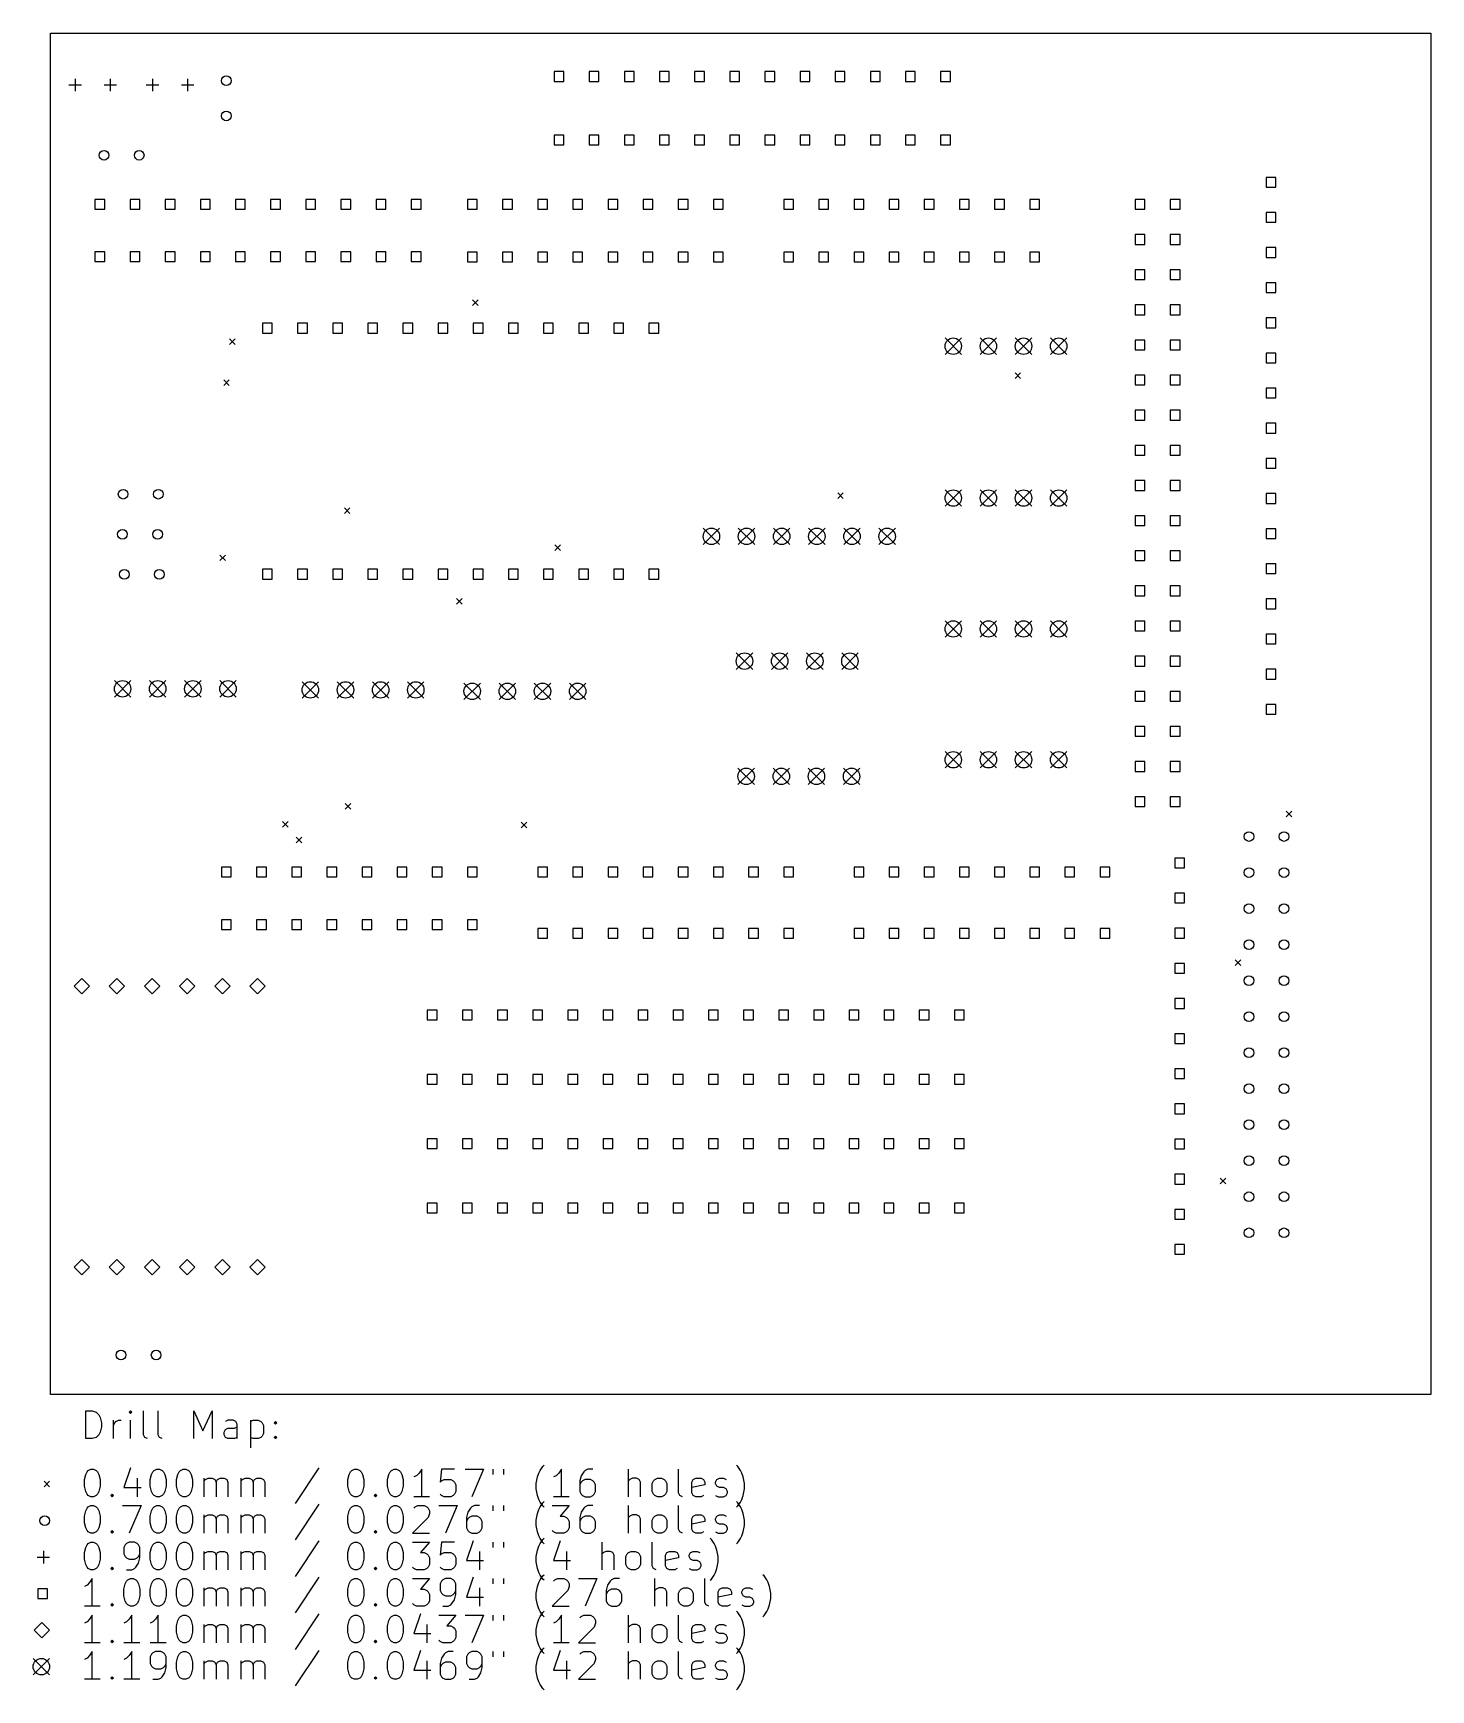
# Model space of a CAD drawing. Extents: x 114 to 215, y -157 to -37.
import ezdxf

# ---------------------------------------------------------------- set-up
doc = ezdxf.new("R2010")
doc.units = 0
doc.layers.add('BLACK', color=7, linetype='CONTINUOUS')

msp = doc.modelspace()

# ---------------------------------------------------------------- linework, layer by layer
at = {"layer": 'BLACK', "linetype": 'CONTINUOUS'}
for p, q in [((115.24, -36.8175), (215, -36.8175)), ((115.24, -135.2425), (115.24, -36.8175)), ((215, -36.8175), (215, -135.2425)), ((116.563, -40.564), (117.463, -40.564)), ((117.013, -40.114), (117.013, -41.014)), ((119.103, -40.564), (120.003, -40.564)), ((119.553, -40.114), (119.553, -41.014)), ((122.151, -40.564), (123.051, -40.564)), ((122.601, -40.114), (122.601, -41.014)), ((124.691, -40.564), (125.591, -40.564)), ((125.141, -40.114), (125.141, -41.014)), ((152.333557, -39.596443), (151.626443, -39.596443)), ((151.626443, -39.596443), (151.626443, -40.303557)), ((151.626443, -40.303557), (152.333557, -40.303557)), ((152.333557, -40.303557), (152.333557, -39.596443)), ((154.873557, -39.596443), (154.166443, -39.596443)), ((154.166443, -39.596443), (154.166443, -40.303557)), ((154.166443, -40.303557), (154.873557, -40.303557)), ((154.873557, -40.303557), (154.873557, -39.596443)), ((157.413557, -39.596443), (156.706443, -39.596443)), ((156.706443, -39.596443), (156.706443, -40.303557)), ((156.706443, -40.303557), (157.413557, -40.303557)), ((157.413557, -40.303557), (157.413557, -39.596443)), ((159.953557, -39.596443), (159.246443, -39.596443)), ((159.246443, -39.596443), (159.246443, -40.303557)), ((159.246443, -40.303557), (159.953557, -40.303557)), ((159.953557, -40.303557), (159.953557, -39.596443)), ((162.493557, -39.596443), (161.786443, -39.596443)), ((161.786443, -39.596443), (161.786443, -40.303557)), ((161.786443, -40.303557), (162.493557, -40.303557)), ((162.493557, -40.303557), (162.493557, -39.596443)), ((165.033557, -39.596443), (164.326443, -39.596443)), ((164.326443, -39.596443), (164.326443, -40.303557)), ((164.326443, -40.303557), (165.033557, -40.303557)), ((165.033557, -40.303557), (165.033557, -39.596443)), ((167.573557, -39.596443), (166.866443, -39.596443)), ((166.866443, -39.596443), (166.866443, -40.303557)), ((166.866443, -40.303557), (167.573557, -40.303557)), ((167.573557, -40.303557), (167.573557, -39.596443)), ((170.113557, -39.596443), (169.406443, -39.596443)), ((169.406443, -39.596443), (169.406443, -40.303557)), ((169.406443, -40.303557), (170.113557, -40.303557)), ((170.113557, -40.303557), (170.113557, -39.596443)), ((172.653557, -39.596443), (171.946443, -39.596443)), ((171.946443, -39.596443), (171.946443, -40.303557)), ((171.946443, -40.303557), (172.653557, -40.303557)), ((172.653557, -40.303557), (172.653557, -39.596443)), ((175.193557, -39.596443), (174.486443, -39.596443)), ((174.486443, -39.596443), (174.486443, -40.303557)), ((174.486443, -40.303557), (175.193557, -40.303557)), ((175.193557, -40.303557), (175.193557, -39.596443)), ((177.733557, -39.596443), (177.026443, -39.596443)), ((177.026443, -39.596443), (177.026443, -40.303557)), ((177.026443, -40.303557), (177.733557, -40.303557)), ((177.733557, -40.303557), (177.733557, -39.596443)), ((180.273557, -39.596443), (179.566443, -39.596443)), ((179.566443, -39.596443), (179.566443, -40.303557)), ((179.566443, -40.303557), (180.273557, -40.303557)), ((180.273557, -40.303557), (180.273557, -39.596443)), ((152.333557, -44.196443), (151.626443, -44.196443)), ((151.626443, -44.196443), (151.626443, -44.903557)), ((152.333557, -44.903557), (152.333557, -44.196443)), ((154.873557, -44.196443), (154.166443, -44.196443)), ((154.166443, -44.196443), (154.166443, -44.903557)), ((154.873557, -44.903557), (154.873557, -44.196443)), ((157.413557, -44.196443), (156.706443, -44.196443)), ((156.706443, -44.196443), (156.706443, -44.903557)), ((157.413557, -44.903557), (157.413557, -44.196443)), ((159.953557, -44.196443), (159.246443, -44.196443)), ((159.246443, -44.196443), (159.246443, -44.903557)), ((159.953557, -44.903557), (159.953557, -44.196443)), ((162.493557, -44.196443), (161.786443, -44.196443)), ((161.786443, -44.196443), (161.786443, -44.903557)), ((162.493557, -44.903557), (162.493557, -44.196443)), ((165.033557, -44.196443), (164.326443, -44.196443)), ((164.326443, -44.196443), (164.326443, -44.903557)), ((165.033557, -44.903557), (165.033557, -44.196443)), ((167.573557, -44.196443), (166.866443, -44.196443)), ((166.866443, -44.196443), (166.866443, -44.903557)), ((167.573557, -44.903557), (167.573557, -44.196443)), ((170.113557, -44.196443), (169.406443, -44.196443)), ((169.406443, -44.196443), (169.406443, -44.903557)), ((170.113557, -44.903557), (170.113557, -44.196443)), ((172.653557, -44.196443), (171.946443, -44.196443)), ((171.946443, -44.196443), (171.946443, -44.903557)), ((172.653557, -44.903557), (172.653557, -44.196443)), ((175.193557, -44.196443), (174.486443, -44.196443)), ((174.486443, -44.196443), (174.486443, -44.903557)), ((175.193557, -44.903557), (175.193557, -44.196443)), ((177.733557, -44.196443), (177.026443, -44.196443)), ((177.026443, -44.196443), (177.026443, -44.903557)), ((177.733557, -44.903557), (177.733557, -44.196443)), ((180.273557, -44.196443), (179.566443, -44.196443)), ((179.566443, -44.196443), (179.566443, -44.903557)), ((180.273557, -44.903557), (180.273557, -44.196443)), ((151.626443, -44.903557), (152.333557, -44.903557)), ((154.166443, -44.903557), (154.873557, -44.903557)), ((156.706443, -44.903557), (157.413557, -44.903557)), ((159.246443, -44.903557), (159.953557, -44.903557)), ((161.786443, -44.903557), (162.493557, -44.903557)), ((164.326443, -44.903557), (165.033557, -44.903557)), ((166.866443, -44.903557), (167.573557, -44.903557)), ((169.406443, -44.903557), (170.113557, -44.903557)), ((171.946443, -44.903557), (172.653557, -44.903557)), ((174.486443, -44.903557), (175.193557, -44.903557)), ((177.026443, -44.903557), (177.733557, -44.903557)), ((179.566443, -44.903557), (180.273557, -44.903557)), ((203.803557, -47.246443), (203.096443, -47.246443)), ((203.096443, -47.246443), (203.096443, -47.953557)), ((203.803557, -47.953557), (203.803557, -47.246443)), ((119.149557, -48.846443), (118.442443, -48.846443)), ((118.442443, -48.846443), (118.442443, -49.553557)), ((119.149557, -49.553557), (119.149557, -48.846443)), ((121.689557, -48.846443), (120.982443, -48.846443)), ((120.982443, -48.846443), (120.982443, -49.553557)), ((121.689557, -49.553557), (121.689557, -48.846443)), ((124.229557, -48.846443), (123.522443, -48.846443)), ((123.522443, -48.846443), (123.522443, -49.553557)), ((124.229557, -49.553557), (124.229557, -48.846443)), ((126.769557, -48.846443), (126.062443, -48.846443)), ((126.062443, -48.846443), (126.062443, -49.553557)), ((126.769557, -49.553557), (126.769557, -48.846443)), ((129.309557, -48.846443), (128.602443, -48.846443)), ((128.602443, -48.846443), (128.602443, -49.553557)), ((129.309557, -49.553557), (129.309557, -48.846443)), ((131.849557, -48.846443), (131.142443, -48.846443)), ((131.142443, -48.846443), (131.142443, -49.553557)), ((131.849557, -49.553557), (131.849557, -48.846443)), ((134.389557, -48.846443), (133.682443, -48.846443)), ((133.682443, -48.846443), (133.682443, -49.553557)), ((134.389557, -49.553557), (134.389557, -48.846443)), ((136.929557, -48.846443), (136.222443, -48.846443)), ((136.222443, -48.846443), (136.222443, -49.553557)), ((136.929557, -49.553557), (136.929557, -48.846443)), ((139.469557, -48.846443), (138.762443, -48.846443)), ((138.762443, -48.846443), (138.762443, -49.553557)), ((139.469557, -49.553557), (139.469557, -48.846443)), ((142.009557, -48.846443), (141.302443, -48.846443)), ((141.302443, -48.846443), (141.302443, -49.553557)), ((142.009557, -49.553557), (142.009557, -48.846443)), ((146.073557, -48.846443), (145.366443, -48.846443)), ((145.366443, -48.846443), (145.366443, -49.553557)), ((146.073557, -49.553557), (146.073557, -48.846443)), ((148.613557, -48.846443), (147.906443, -48.846443)), ((147.906443, -48.846443), (147.906443, -49.553557)), ((148.613557, -49.553557), (148.613557, -48.846443)), ((151.153557, -48.846443), (150.446443, -48.846443)), ((150.446443, -48.846443), (150.446443, -49.553557)), ((151.153557, -49.553557), (151.153557, -48.846443)), ((153.693557, -48.846443), (152.986443, -48.846443)), ((152.986443, -48.846443), (152.986443, -49.553557)), ((153.693557, -49.553557), (153.693557, -48.846443)), ((156.233557, -48.846443), (155.526443, -48.846443)), ((155.526443, -48.846443), (155.526443, -49.553557)), ((156.233557, -49.553557), (156.233557, -48.846443)), ((158.773557, -48.846443), (158.066443, -48.846443)), ((158.066443, -48.846443), (158.066443, -49.553557)), ((158.773557, -49.553557), (158.773557, -48.846443)), ((161.313557, -48.846443), (160.606443, -48.846443)), ((160.606443, -48.846443), (160.606443, -49.553557)), ((161.313557, -49.553557), (161.313557, -48.846443)), ((163.853557, -48.846443), (163.146443, -48.846443)), ((163.146443, -48.846443), (163.146443, -49.553557)), ((163.853557, -49.553557), (163.853557, -48.846443)), ((168.933557, -48.846443), (168.226443, -48.846443)), ((168.226443, -48.846443), (168.226443, -49.553557)), ((168.933557, -49.553557), (168.933557, -48.846443)), ((171.473557, -48.846443), (170.766443, -48.846443)), ((170.766443, -48.846443), (170.766443, -49.553557)), ((171.473557, -49.553557), (171.473557, -48.846443)), ((174.013557, -48.846443), (173.306443, -48.846443)), ((173.306443, -48.846443), (173.306443, -49.553557)), ((174.013557, -49.553557), (174.013557, -48.846443)), ((176.553557, -48.846443), (175.846443, -48.846443)), ((175.846443, -48.846443), (175.846443, -49.553557)), ((176.553557, -49.553557), (176.553557, -48.846443)), ((179.093557, -48.846443), (178.386443, -48.846443)), ((178.386443, -48.846443), (178.386443, -49.553557)), ((179.093557, -49.553557), (179.093557, -48.846443)), ((181.633557, -48.846443), (180.926443, -48.846443)), ((180.926443, -48.846443), (180.926443, -49.553557)), ((181.633557, -49.553557), (181.633557, -48.846443)), ((184.173557, -48.846443), (183.466443, -48.846443)), ((183.466443, -48.846443), (183.466443, -49.553557)), ((184.173557, -49.553557), (184.173557, -48.846443)), ((186.713557, -48.846443), (186.006443, -48.846443)), ((186.006443, -48.846443), (186.006443, -49.553557)), ((186.713557, -49.553557), (186.713557, -48.846443)), ((194.333557, -48.846443), (193.626443, -48.846443)), ((193.626443, -48.846443), (193.626443, -49.553557)), ((194.333557, -49.553557), (194.333557, -48.846443)), ((196.873557, -48.846443), (196.166443, -48.846443)), ((196.166443, -48.846443), (196.166443, -49.553557)), ((196.873557, -49.553557), (196.873557, -48.846443)), ((203.096443, -47.953557), (203.803557, -47.953557)), ((118.442443, -49.553557), (119.149557, -49.553557)), ((120.982443, -49.553557), (121.689557, -49.553557)), ((123.522443, -49.553557), (124.229557, -49.553557)), ((126.062443, -49.553557), (126.769557, -49.553557)), ((128.602443, -49.553557), (129.309557, -49.553557)), ((131.142443, -49.553557), (131.849557, -49.553557)), ((133.682443, -49.553557), (134.389557, -49.553557)), ((136.222443, -49.553557), (136.929557, -49.553557)), ((138.762443, -49.553557), (139.469557, -49.553557)), ((141.302443, -49.553557), (142.009557, -49.553557)), ((145.366443, -49.553557), (146.073557, -49.553557)), ((147.906443, -49.553557), (148.613557, -49.553557)), ((150.446443, -49.553557), (151.153557, -49.553557)), ((152.986443, -49.553557), (153.693557, -49.553557)), ((155.526443, -49.553557), (156.233557, -49.553557)), ((158.066443, -49.553557), (158.773557, -49.553557)), ((160.606443, -49.553557), (161.313557, -49.553557)), ((163.146443, -49.553557), (163.853557, -49.553557)), ((168.226443, -49.553557), (168.933557, -49.553557)), ((170.766443, -49.553557), (171.473557, -49.553557)), ((173.306443, -49.553557), (174.013557, -49.553557)), ((175.846443, -49.553557), (176.553557, -49.553557)), ((178.386443, -49.553557), (179.093557, -49.553557)), ((180.926443, -49.553557), (181.633557, -49.553557)), ((183.466443, -49.553557), (184.173557, -49.553557)), ((186.006443, -49.553557), (186.713557, -49.553557)), ((193.626443, -49.553557), (194.333557, -49.553557)), ((196.166443, -49.553557), (196.873557, -49.553557)), ((203.803557, -49.786443), (203.096443, -49.786443)), ((203.096443, -49.786443), (203.096443, -50.493557)), ((203.803557, -50.493557), (203.803557, -49.786443)), ((194.333557, -51.386443), (193.626443, -51.386443)), ((193.626443, -51.386443), (193.626443, -52.093557)), ((194.333557, -52.093557), (194.333557, -51.386443)), ((196.873557, -51.386443), (196.166443, -51.386443)), ((196.166443, -51.386443), (196.166443, -52.093557)), ((196.873557, -52.093557), (196.873557, -51.386443)), ((203.096443, -50.493557), (203.803557, -50.493557)), ((119.149557, -52.631443), (118.442443, -52.631443)), ((118.442443, -52.631443), (118.442443, -53.338557)), ((119.149557, -53.338557), (119.149557, -52.631443)), ((121.689557, -52.631443), (120.982443, -52.631443)), ((120.982443, -52.631443), (120.982443, -53.338557)), ((121.689557, -53.338557), (121.689557, -52.631443)), ((124.229557, -52.631443), (123.522443, -52.631443)), ((123.522443, -52.631443), (123.522443, -53.338557)), ((124.229557, -53.338557), (124.229557, -52.631443)), ((126.769557, -52.631443), (126.062443, -52.631443)), ((126.062443, -52.631443), (126.062443, -53.338557)), ((126.769557, -53.338557), (126.769557, -52.631443)), ((129.309557, -52.631443), (128.602443, -52.631443)), ((128.602443, -52.631443), (128.602443, -53.338557)), ((129.309557, -53.338557), (129.309557, -52.631443)), ((131.849557, -52.631443), (131.142443, -52.631443)), ((131.142443, -52.631443), (131.142443, -53.338557)), ((131.849557, -53.338557), (131.849557, -52.631443)), ((134.389557, -52.631443), (133.682443, -52.631443)), ((133.682443, -52.631443), (133.682443, -53.338557)), ((134.389557, -53.338557), (134.389557, -52.631443)), ((136.929557, -52.631443), (136.222443, -52.631443)), ((136.222443, -52.631443), (136.222443, -53.338557)), ((136.929557, -53.338557), (136.929557, -52.631443)), ((139.469557, -52.631443), (138.762443, -52.631443)), ((138.762443, -52.631443), (138.762443, -53.338557)), ((139.469557, -53.338557), (139.469557, -52.631443)), ((142.009557, -52.631443), (141.302443, -52.631443)), ((141.302443, -52.631443), (141.302443, -53.338557)), ((142.009557, -53.338557), (142.009557, -52.631443)), ((146.073557, -52.656443), (145.366443, -52.656443)), ((145.366443, -52.656443), (145.366443, -53.363557)), ((146.073557, -53.363557), (146.073557, -52.656443)), ((148.613557, -52.656443), (147.906443, -52.656443)), ((147.906443, -52.656443), (147.906443, -53.363557)), ((148.613557, -53.363557), (148.613557, -52.656443)), ((151.153557, -52.656443), (150.446443, -52.656443)), ((150.446443, -52.656443), (150.446443, -53.363557)), ((151.153557, -53.363557), (151.153557, -52.656443)), ((153.693557, -52.656443), (152.986443, -52.656443)), ((152.986443, -52.656443), (152.986443, -53.363557)), ((153.693557, -53.363557), (153.693557, -52.656443)), ((156.233557, -52.656443), (155.526443, -52.656443)), ((155.526443, -52.656443), (155.526443, -53.363557)), ((156.233557, -53.363557), (156.233557, -52.656443)), ((158.773557, -52.656443), (158.066443, -52.656443)), ((158.066443, -52.656443), (158.066443, -53.363557)), ((158.773557, -53.363557), (158.773557, -52.656443)), ((161.313557, -52.656443), (160.606443, -52.656443)), ((160.606443, -52.656443), (160.606443, -53.363557)), ((161.313557, -53.363557), (161.313557, -52.656443)), ((163.853557, -52.656443), (163.146443, -52.656443)), ((163.146443, -52.656443), (163.146443, -53.363557)), ((163.853557, -53.363557), (163.853557, -52.656443)), ((168.933557, -52.656443), (168.226443, -52.656443)), ((168.226443, -52.656443), (168.226443, -53.363557)), ((168.933557, -53.363557), (168.933557, -52.656443)), ((171.473557, -52.656443), (170.766443, -52.656443)), ((170.766443, -52.656443), (170.766443, -53.363557)), ((171.473557, -53.363557), (171.473557, -52.656443)), ((174.013557, -52.656443), (173.306443, -52.656443)), ((173.306443, -52.656443), (173.306443, -53.363557)), ((174.013557, -53.363557), (174.013557, -52.656443)), ((176.553557, -52.656443), (175.846443, -52.656443)), ((175.846443, -52.656443), (175.846443, -53.363557)), ((176.553557, -53.363557), (176.553557, -52.656443)), ((179.093557, -52.656443), (178.386443, -52.656443)), ((178.386443, -52.656443), (178.386443, -53.363557)), ((179.093557, -53.363557), (179.093557, -52.656443)), ((181.633557, -52.656443), (180.926443, -52.656443)), ((180.926443, -52.656443), (180.926443, -53.363557)), ((181.633557, -53.363557), (181.633557, -52.656443)), ((184.173557, -52.656443), (183.466443, -52.656443)), ((183.466443, -52.656443), (183.466443, -53.363557)), ((184.173557, -53.363557), (184.173557, -52.656443)), ((186.713557, -52.656443), (186.006443, -52.656443)), ((186.006443, -52.656443), (186.006443, -53.363557)), ((186.713557, -53.363557), (186.713557, -52.656443)), ((193.626443, -52.093557), (194.333557, -52.093557)), ((196.166443, -52.093557), (196.873557, -52.093557)), ((203.803557, -52.326443), (203.096443, -52.326443)), ((203.096443, -52.326443), (203.096443, -53.033557)), ((203.803557, -53.033557), (203.803557, -52.326443)), ((118.442443, -53.338557), (119.149557, -53.338557)), ((120.982443, -53.338557), (121.689557, -53.338557)), ((123.522443, -53.338557), (124.229557, -53.338557)), ((126.062443, -53.338557), (126.769557, -53.338557)), ((128.602443, -53.338557), (129.309557, -53.338557)), ((131.142443, -53.338557), (131.849557, -53.338557)), ((133.682443, -53.338557), (134.389557, -53.338557)), ((136.222443, -53.338557), (136.929557, -53.338557)), ((138.762443, -53.338557), (139.469557, -53.338557)), ((141.302443, -53.338557), (142.009557, -53.338557)), ((145.366443, -53.363557), (146.073557, -53.363557)), ((147.906443, -53.363557), (148.613557, -53.363557)), ((150.446443, -53.363557), (151.153557, -53.363557)), ((152.986443, -53.363557), (153.693557, -53.363557)), ((155.526443, -53.363557), (156.233557, -53.363557)), ((158.066443, -53.363557), (158.773557, -53.363557)), ((160.606443, -53.363557), (161.313557, -53.363557)), ((163.146443, -53.363557), (163.853557, -53.363557)), ((168.226443, -53.363557), (168.933557, -53.363557)), ((170.766443, -53.363557), (171.473557, -53.363557)), ((173.306443, -53.363557), (174.013557, -53.363557)), ((175.846443, -53.363557), (176.553557, -53.363557)), ((178.386443, -53.363557), (179.093557, -53.363557)), ((180.926443, -53.363557), (181.633557, -53.363557)), ((183.466443, -53.363557), (184.173557, -53.363557)), ((186.006443, -53.363557), (186.713557, -53.363557)), ((203.096443, -53.033557), (203.803557, -53.033557)), ((194.333557, -53.926443), (193.626443, -53.926443)), ((193.626443, -53.926443), (193.626443, -54.633557)), ((193.626443, -54.633557), (194.333557, -54.633557)), ((194.333557, -54.633557), (194.333557, -53.926443)), ((196.873557, -53.926443), (196.166443, -53.926443)), ((196.166443, -53.926443), (196.166443, -54.633557)), ((196.166443, -54.633557), (196.873557, -54.633557)), ((196.873557, -54.633557), (196.873557, -53.926443)), ((203.803557, -54.866443), (203.096443, -54.866443)), ((203.096443, -54.866443), (203.096443, -55.573557)), ((203.803557, -55.573557), (203.803557, -54.866443)), ((145.7365, -56.0974), (146.1365, -56.4974)), ((146.1365, -56.0974), (145.7365, -56.4974)), ((203.096443, -55.573557), (203.803557, -55.573557)), ((194.333557, -56.466443), (193.626443, -56.466443)), ((193.626443, -56.466443), (193.626443, -57.173557)), ((193.626443, -57.173557), (194.333557, -57.173557)), ((194.333557, -57.173557), (194.333557, -56.466443)), ((196.873557, -56.466443), (196.166443, -56.466443)), ((196.166443, -56.466443), (196.166443, -57.173557)), ((196.166443, -57.173557), (196.873557, -57.173557)), ((196.873557, -57.173557), (196.873557, -56.466443)), ((203.803557, -57.406443), (203.096443, -57.406443)), ((203.096443, -57.406443), (203.096443, -58.113557)), ((203.803557, -58.113557), (203.803557, -57.406443)), ((131.253557, -57.796443), (130.546443, -57.796443)), ((130.546443, -57.796443), (130.546443, -58.503557)), ((130.546443, -58.503557), (131.253557, -58.503557)), ((131.253557, -58.503557), (131.253557, -57.796443)), ((133.793557, -57.796443), (133.086443, -57.796443)), ((133.086443, -57.796443), (133.086443, -58.503557)), ((133.086443, -58.503557), (133.793557, -58.503557)), ((133.793557, -58.503557), (133.793557, -57.796443)), ((136.333557, -57.796443), (135.626443, -57.796443)), ((135.626443, -57.796443), (135.626443, -58.503557)), ((135.626443, -58.503557), (136.333557, -58.503557)), ((136.333557, -58.503557), (136.333557, -57.796443)), ((138.873557, -57.796443), (138.166443, -57.796443)), ((138.166443, -57.796443), (138.166443, -58.503557)), ((138.166443, -58.503557), (138.873557, -58.503557)), ((138.873557, -58.503557), (138.873557, -57.796443)), ((141.413557, -57.796443), (140.706443, -57.796443)), ((140.706443, -57.796443), (140.706443, -58.503557)), ((140.706443, -58.503557), (141.413557, -58.503557)), ((141.413557, -58.503557), (141.413557, -57.796443)), ((143.953557, -57.796443), (143.246443, -57.796443)), ((143.246443, -57.796443), (143.246443, -58.503557)), ((143.246443, -58.503557), (143.953557, -58.503557)), ((143.953557, -58.503557), (143.953557, -57.796443)), ((146.493557, -57.796443), (145.786443, -57.796443)), ((145.786443, -57.796443), (145.786443, -58.503557)), ((145.786443, -58.503557), (146.493557, -58.503557)), ((146.493557, -58.503557), (146.493557, -57.796443)), ((149.033557, -57.796443), (148.326443, -57.796443)), ((148.326443, -57.796443), (148.326443, -58.503557)), ((148.326443, -58.503557), (149.033557, -58.503557)), ((149.033557, -58.503557), (149.033557, -57.796443)), ((151.573557, -57.796443), (150.866443, -57.796443)), ((150.866443, -57.796443), (150.866443, -58.503557)), ((150.866443, -58.503557), (151.573557, -58.503557)), ((151.573557, -58.503557), (151.573557, -57.796443)), ((154.113557, -57.796443), (153.406443, -57.796443)), ((153.406443, -57.796443), (153.406443, -58.503557)), ((153.406443, -58.503557), (154.113557, -58.503557)), ((154.113557, -58.503557), (154.113557, -57.796443)), ((156.653557, -57.796443), (155.946443, -57.796443)), ((155.946443, -57.796443), (155.946443, -58.503557)), ((155.946443, -58.503557), (156.653557, -58.503557)), ((156.653557, -58.503557), (156.653557, -57.796443)), ((159.193557, -57.796443), (158.486443, -57.796443)), ((158.486443, -57.796443), (158.486443, -58.503557)), ((158.486443, -58.503557), (159.193557, -58.503557)), ((159.193557, -58.503557), (159.193557, -57.796443)), ((203.096443, -58.113557), (203.803557, -58.113557)), ((128.17, -58.9301), (128.57, -59.3301)), ((128.57, -58.9301), (128.17, -59.3301)), ((179.885, -58.855), (181.075, -60.045)), ((181.075, -58.855), (179.885, -60.045)), ((182.425, -58.855), (183.615, -60.045)), ((183.615, -58.855), (182.425, -60.045)), ((184.965, -58.855), (186.155, -60.045)), ((186.155, -58.855), (184.965, -60.045)), ((187.505, -58.855), (188.695, -60.045)), ((188.695, -58.855), (187.505, -60.045)), ((194.333557, -59.006443), (193.626443, -59.006443)), ((193.626443, -59.006443), (193.626443, -59.713557)), ((193.626443, -59.713557), (194.333557, -59.713557)), ((194.333557, -59.713557), (194.333557, -59.006443)), ((196.873557, -59.006443), (196.166443, -59.006443)), ((196.166443, -59.006443), (196.166443, -59.713557)), ((196.166443, -59.713557), (196.873557, -59.713557)), ((196.873557, -59.713557), (196.873557, -59.006443)), ((203.803557, -59.946443), (203.096443, -59.946443)), ((203.096443, -59.946443), (203.096443, -60.653557)), ((203.096443, -60.653557), (203.803557, -60.653557)), ((203.803557, -60.653557), (203.803557, -59.946443)), ((127.7538, -61.8808), (128.1538, -62.2808)), ((128.1538, -61.8808), (127.7538, -62.2808)), ((184.9465, -61.3765), (185.3465, -61.7765)), ((185.3465, -61.3765), (184.9465, -61.7765)), ((194.333557, -61.546443), (193.626443, -61.546443)), ((193.626443, -61.546443), (193.626443, -62.253557)), ((193.626443, -62.253557), (194.333557, -62.253557)), ((194.333557, -62.253557), (194.333557, -61.546443)), ((196.873557, -61.546443), (196.166443, -61.546443)), ((196.166443, -61.546443), (196.166443, -62.253557)), ((196.166443, -62.253557), (196.873557, -62.253557)), ((196.873557, -62.253557), (196.873557, -61.546443)), ((203.803557, -62.486443), (203.096443, -62.486443)), ((203.096443, -62.486443), (203.096443, -63.193557)), ((203.096443, -63.193557), (203.803557, -63.193557)), ((203.803557, -63.193557), (203.803557, -62.486443)), ((194.333557, -64.086443), (193.626443, -64.086443)), ((193.626443, -64.086443), (193.626443, -64.793557)), ((194.333557, -64.793557), (194.333557, -64.086443)), ((196.873557, -64.086443), (196.166443, -64.086443)), ((196.166443, -64.086443), (196.166443, -64.793557)), ((196.873557, -64.793557), (196.873557, -64.086443)), ((193.626443, -64.793557), (194.333557, -64.793557)), ((196.166443, -64.793557), (196.873557, -64.793557)), ((203.803557, -65.026443), (203.096443, -65.026443)), ((203.096443, -65.026443), (203.096443, -65.733557)), ((203.096443, -65.733557), (203.803557, -65.733557)), ((203.803557, -65.733557), (203.803557, -65.026443)), ((194.333557, -66.626443), (193.626443, -66.626443)), ((193.626443, -66.626443), (193.626443, -67.333557)), ((194.333557, -67.333557), (194.333557, -66.626443)), ((196.873557, -66.626443), (196.166443, -66.626443)), ((196.166443, -66.626443), (196.166443, -67.333557)), ((196.873557, -67.333557), (196.873557, -66.626443)), ((193.626443, -67.333557), (194.333557, -67.333557)), ((196.166443, -67.333557), (196.873557, -67.333557)), ((203.803557, -67.566443), (203.096443, -67.566443)), ((203.096443, -67.566443), (203.096443, -68.273557)), ((203.803557, -68.273557), (203.803557, -67.566443)), ((194.333557, -69.166443), (193.626443, -69.166443)), ((193.626443, -69.166443), (193.626443, -69.873557)), ((194.333557, -69.873557), (194.333557, -69.166443)), ((196.873557, -69.166443), (196.166443, -69.166443)), ((196.166443, -69.166443), (196.166443, -69.873557)), ((196.873557, -69.873557), (196.873557, -69.166443)), ((203.096443, -68.273557), (203.803557, -68.273557)), ((172.1292, -70.0567), (172.5292, -70.4567)), ((172.5292, -70.0567), (172.1292, -70.4567)), ((179.885, -69.8372), (181.075, -71.0272)), ((181.075, -69.8372), (179.885, -71.0272)), ((182.425, -69.8372), (183.615, -71.0272)), ((183.615, -69.8372), (182.425, -71.0272)), ((184.965, -69.8372), (186.155, -71.0272)), ((186.155, -69.8372), (184.965, -71.0272)), ((187.505, -69.8372), (188.695, -71.0272)), ((188.695, -69.8372), (187.505, -71.0272)), ((193.626443, -69.873557), (194.333557, -69.873557)), ((196.166443, -69.873557), (196.873557, -69.873557)), ((203.803557, -70.106443), (203.096443, -70.106443)), ((203.096443, -70.106443), (203.096443, -70.813557)), ((203.803557, -70.813557), (203.803557, -70.106443)), ((136.4737, -71.1441), (136.8737, -71.5441)), ((136.8737, -71.1441), (136.4737, -71.5441)), ((194.333557, -71.706443), (193.626443, -71.706443)), ((193.626443, -71.706443), (193.626443, -72.413557)), ((194.333557, -72.413557), (194.333557, -71.706443)), ((196.873557, -71.706443), (196.166443, -71.706443)), ((196.166443, -71.706443), (196.166443, -72.413557)), ((196.873557, -72.413557), (196.873557, -71.706443)), ((203.096443, -70.813557), (203.803557, -70.813557)), ((162.405, -72.605), (163.595, -73.795)), ((163.595, -72.605), (162.405, -73.795)), ((164.945, -72.605), (166.135, -73.795)), ((166.135, -72.605), (164.945, -73.795)), ((167.485, -72.605), (168.675, -73.795)), ((168.675, -72.605), (167.485, -73.795)), ((170.025, -72.605), (171.215, -73.795)), ((171.215, -72.605), (170.025, -73.795)), ((172.565, -72.605), (173.755, -73.795)), ((173.755, -72.605), (172.565, -73.795)), ((175.105, -72.605), (176.295, -73.795)), ((176.295, -72.605), (175.105, -73.795)), ((193.626443, -72.413557), (194.333557, -72.413557)), ((196.166443, -72.413557), (196.873557, -72.413557)), ((203.803557, -72.646443), (203.096443, -72.646443)), ((203.096443, -72.646443), (203.096443, -73.353557)), ((203.803557, -73.353557), (203.803557, -72.646443)), ((151.6816, -73.8104), (152.0816, -74.2104)), ((152.0816, -73.8104), (151.6816, -74.2104)), ((194.333557, -74.246443), (193.626443, -74.246443)), ((193.626443, -74.246443), (193.626443, -74.953557)), ((194.333557, -74.953557), (194.333557, -74.246443)), ((196.873557, -74.246443), (196.166443, -74.246443)), ((196.166443, -74.246443), (196.166443, -74.953557)), ((196.873557, -74.953557), (196.873557, -74.246443)), ((203.096443, -73.353557), (203.803557, -73.353557)), ((127.47, -74.5548), (127.87, -74.9548)), ((127.87, -74.5548), (127.47, -74.9548)), ((193.626443, -74.953557), (194.333557, -74.953557)), ((196.166443, -74.953557), (196.873557, -74.953557)), ((203.803557, -75.186443), (203.096443, -75.186443)), ((203.096443, -75.186443), (203.096443, -75.893557)), ((203.803557, -75.893557), (203.803557, -75.186443)), ((131.253557, -75.576443), (130.546443, -75.576443)), ((130.546443, -75.576443), (130.546443, -76.283557)), ((130.546443, -76.283557), (131.253557, -76.283557)), ((131.253557, -76.283557), (131.253557, -75.576443)), ((133.793557, -75.576443), (133.086443, -75.576443)), ((133.086443, -75.576443), (133.086443, -76.283557)), ((133.086443, -76.283557), (133.793557, -76.283557)), ((133.793557, -76.283557), (133.793557, -75.576443)), ((136.333557, -75.576443), (135.626443, -75.576443)), ((135.626443, -75.576443), (135.626443, -76.283557)), ((135.626443, -76.283557), (136.333557, -76.283557)), ((136.333557, -76.283557), (136.333557, -75.576443)), ((138.873557, -75.576443), (138.166443, -75.576443)), ((138.166443, -75.576443), (138.166443, -76.283557)), ((138.166443, -76.283557), (138.873557, -76.283557)), ((138.873557, -76.283557), (138.873557, -75.576443)), ((141.413557, -75.576443), (140.706443, -75.576443)), ((140.706443, -75.576443), (140.706443, -76.283557)), ((140.706443, -76.283557), (141.413557, -76.283557)), ((141.413557, -76.283557), (141.413557, -75.576443)), ((143.953557, -75.576443), (143.246443, -75.576443)), ((143.246443, -75.576443), (143.246443, -76.283557)), ((143.246443, -76.283557), (143.953557, -76.283557)), ((143.953557, -76.283557), (143.953557, -75.576443)), ((146.493557, -75.576443), (145.786443, -75.576443)), ((145.786443, -75.576443), (145.786443, -76.283557)), ((145.786443, -76.283557), (146.493557, -76.283557)), ((146.493557, -76.283557), (146.493557, -75.576443)), ((149.033557, -75.576443), (148.326443, -75.576443)), ((148.326443, -75.576443), (148.326443, -76.283557)), ((148.326443, -76.283557), (149.033557, -76.283557)), ((149.033557, -76.283557), (149.033557, -75.576443)), ((151.573557, -75.576443), (150.866443, -75.576443)), ((150.866443, -75.576443), (150.866443, -76.283557)), ((150.866443, -76.283557), (151.573557, -76.283557)), ((151.573557, -76.283557), (151.573557, -75.576443)), ((154.113557, -75.576443), (153.406443, -75.576443)), ((153.406443, -75.576443), (153.406443, -76.283557)), ((153.406443, -76.283557), (154.113557, -76.283557)), ((154.113557, -76.283557), (154.113557, -75.576443)), ((156.653557, -75.576443), (155.946443, -75.576443)), ((155.946443, -75.576443), (155.946443, -76.283557)), ((155.946443, -76.283557), (156.653557, -76.283557)), ((156.653557, -76.283557), (156.653557, -75.576443)), ((159.193557, -75.576443), (158.486443, -75.576443)), ((158.486443, -75.576443), (158.486443, -76.283557)), ((158.486443, -76.283557), (159.193557, -76.283557)), ((159.193557, -76.283557), (159.193557, -75.576443)), ((203.096443, -75.893557), (203.803557, -75.893557)), ((144.5752, -77.6967), (144.9752, -78.0967)), ((144.9752, -77.6967), (144.5752, -78.0967)), ((194.333557, -76.786443), (193.626443, -76.786443)), ((193.626443, -76.786443), (193.626443, -77.493557)), ((193.626443, -77.493557), (194.333557, -77.493557)), ((194.333557, -77.493557), (194.333557, -76.786443)), ((196.873557, -76.786443), (196.166443, -76.786443)), ((196.166443, -76.786443), (196.166443, -77.493557)), ((196.166443, -77.493557), (196.873557, -77.493557)), ((196.873557, -77.493557), (196.873557, -76.786443)), ((203.803557, -77.726443), (203.096443, -77.726443)), ((203.096443, -77.726443), (203.096443, -78.433557)), ((203.803557, -78.433557), (203.803557, -77.726443)), ((203.096443, -78.433557), (203.803557, -78.433557)), ((179.885, -79.2961), (181.075, -80.4861)), ((181.075, -79.2961), (179.885, -80.4861)), ((182.425, -79.2961), (183.615, -80.4861)), ((183.615, -79.2961), (182.425, -80.4861)), ((184.965, -79.2961), (186.155, -80.4861)), ((186.155, -79.2961), (184.965, -80.4861)), ((187.505, -79.2961), (188.695, -80.4861)), ((188.695, -79.2961), (187.505, -80.4861)), ((194.333557, -79.326443), (193.626443, -79.326443)), ((193.626443, -79.326443), (193.626443, -80.033557)), ((193.626443, -80.033557), (194.333557, -80.033557)), ((194.333557, -80.033557), (194.333557, -79.326443)), ((196.873557, -79.326443), (196.166443, -79.326443)), ((196.166443, -79.326443), (196.166443, -80.033557)), ((196.166443, -80.033557), (196.873557, -80.033557)), ((196.873557, -80.033557), (196.873557, -79.326443)), ((203.803557, -80.266443), (203.096443, -80.266443)), ((203.096443, -80.266443), (203.096443, -80.973557)), ((203.096443, -80.973557), (203.803557, -80.973557)), ((203.803557, -80.973557), (203.803557, -80.266443)), ((164.795, -81.625), (165.985, -82.815)), ((165.985, -81.625), (164.795, -82.815)), ((167.335, -81.625), (168.525, -82.815)), ((168.525, -81.625), (167.335, -82.815)), ((169.875, -81.625), (171.065, -82.815)), ((171.065, -81.625), (169.875, -82.815)), ((172.415, -81.625), (173.605, -82.815)), ((173.605, -81.625), (172.415, -82.815)), ((194.333557, -81.866443), (193.626443, -81.866443)), ((193.626443, -81.866443), (193.626443, -82.573557)), ((193.626443, -82.573557), (194.333557, -82.573557)), ((194.333557, -82.573557), (194.333557, -81.866443)), ((196.873557, -81.866443), (196.166443, -81.866443)), ((196.166443, -81.866443), (196.166443, -82.573557)), ((196.166443, -82.573557), (196.873557, -82.573557)), ((196.873557, -82.573557), (196.873557, -81.866443)), ((119.845, -83.625), (121.035, -84.815)), ((121.035, -83.625), (119.845, -84.815)), ((122.385, -83.625), (123.575, -84.815)), ((123.575, -83.625), (122.385, -84.815)), ((124.925, -83.625), (126.115, -84.815)), ((126.115, -83.625), (124.925, -84.815)), ((127.465, -83.625), (128.655, -84.815)), ((128.655, -83.625), (127.465, -84.815)), ((133.415, -83.705), (134.605, -84.895)), ((134.605, -83.705), (133.415, -84.895)), ((135.955, -83.705), (137.145, -84.895)), ((137.145, -83.705), (135.955, -84.895)), ((138.495, -83.705), (139.685, -84.895)), ((139.685, -83.705), (138.495, -84.895)), ((141.035, -83.705), (142.225, -84.895)), ((142.225, -83.705), (141.035, -84.895)), ((145.115, -83.805), (146.305, -84.995)), ((146.305, -83.805), (145.115, -84.995)), ((147.655, -83.805), (148.845, -84.995)), ((148.845, -83.805), (147.655, -84.995)), ((150.195, -83.805), (151.385, -84.995)), ((151.385, -83.805), (150.195, -84.995)), ((152.735, -83.805), (153.925, -84.995)), ((153.925, -83.805), (152.735, -84.995)), ((203.803557, -82.806443), (203.096443, -82.806443)), ((203.096443, -82.806443), (203.096443, -83.513557)), ((203.096443, -83.513557), (203.803557, -83.513557)), ((203.803557, -83.513557), (203.803557, -82.806443)), ((194.333557, -84.406443), (193.626443, -84.406443)), ((193.626443, -84.406443), (193.626443, -85.113557)), ((194.333557, -85.113557), (194.333557, -84.406443)), ((196.873557, -84.406443), (196.166443, -84.406443)), ((196.166443, -84.406443), (196.166443, -85.113557)), ((196.873557, -85.113557), (196.873557, -84.406443)), ((193.626443, -85.113557), (194.333557, -85.113557)), ((196.166443, -85.113557), (196.873557, -85.113557)), ((203.803557, -85.346443), (203.096443, -85.346443)), ((203.096443, -85.346443), (203.096443, -86.053557)), ((203.096443, -86.053557), (203.803557, -86.053557)), ((203.803557, -86.053557), (203.803557, -85.346443)), ((194.333557, -86.946443), (193.626443, -86.946443)), ((193.626443, -86.946443), (193.626443, -87.653557)), ((194.333557, -87.653557), (194.333557, -86.946443)), ((196.873557, -86.946443), (196.166443, -86.946443)), ((196.166443, -86.946443), (196.166443, -87.653557)), ((196.873557, -87.653557), (196.873557, -86.946443)), ((193.626443, -87.653557), (194.333557, -87.653557)), ((196.166443, -87.653557), (196.873557, -87.653557)), ((179.885, -88.755), (181.075, -89.945)), ((181.075, -88.755), (179.885, -89.945)), ((182.425, -88.755), (183.615, -89.945)), ((183.615, -88.755), (182.425, -89.945)), ((184.965, -88.755), (186.155, -89.945)), ((186.155, -88.755), (184.965, -89.945)), ((187.505, -88.755), (188.695, -89.945)), ((188.695, -88.755), (187.505, -89.945)), ((194.333557, -89.486443), (193.626443, -89.486443)), ((193.626443, -89.486443), (193.626443, -90.193557)), ((194.333557, -90.193557), (194.333557, -89.486443)), ((196.873557, -89.486443), (196.166443, -89.486443)), ((196.166443, -89.486443), (196.166443, -90.193557)), ((196.873557, -90.193557), (196.873557, -89.486443)), ((164.915, -89.955), (166.105, -91.145)), ((166.105, -89.955), (164.915, -91.145)), ((167.455, -89.955), (168.645, -91.145)), ((168.645, -89.955), (167.455, -91.145)), ((169.995, -89.955), (171.185, -91.145)), ((171.185, -89.955), (169.995, -91.145)), ((172.535, -89.955), (173.725, -91.145)), ((173.725, -89.955), (172.535, -91.145)), ((193.626443, -90.193557), (194.333557, -90.193557)), ((196.166443, -90.193557), (196.873557, -90.193557)), ((194.333557, -92.026443), (193.626443, -92.026443)), ((193.626443, -92.026443), (193.626443, -92.733557)), ((194.333557, -92.733557), (194.333557, -92.026443)), ((196.873557, -92.026443), (196.166443, -92.026443)), ((196.166443, -92.026443), (196.166443, -92.733557)), ((196.873557, -92.733557), (196.873557, -92.026443)), ((136.5352, -92.519), (136.9352, -92.919)), ((136.9352, -92.519), (136.5352, -92.919)), ((193.626443, -92.733557), (194.333557, -92.733557)), ((196.166443, -92.733557), (196.873557, -92.733557)), ((204.5457, -93.0695), (204.9457, -93.4695)), ((204.9457, -93.0695), (204.5457, -93.4695)), ((131.9986, -93.8129), (132.3986, -94.2129)), ((132.3986, -93.8129), (131.9986, -94.2129)), ((149.2559, -93.8693), (149.6559, -94.2693)), ((149.6559, -93.8693), (149.2559, -94.2693)), ((132.988, -94.9444), (133.388, -95.3444)), ((133.388, -94.9444), (132.988, -95.3444)), ((197.203557, -96.456443), (196.496443, -96.456443)), ((196.496443, -96.456443), (196.496443, -97.163557)), ((197.203557, -97.163557), (197.203557, -96.456443)), ((128.293557, -97.106443), (127.586443, -97.106443)), ((127.586443, -97.106443), (127.586443, -97.813557)), ((127.586443, -97.813557), (128.293557, -97.813557)), ((128.293557, -97.813557), (128.293557, -97.106443)), ((130.833557, -97.106443), (130.126443, -97.106443)), ((130.126443, -97.106443), (130.126443, -97.813557)), ((130.126443, -97.813557), (130.833557, -97.813557)), ((130.833557, -97.813557), (130.833557, -97.106443)), ((133.373557, -97.106443), (132.666443, -97.106443)), ((132.666443, -97.106443), (132.666443, -97.813557)), ((132.666443, -97.813557), (133.373557, -97.813557)), ((133.373557, -97.813557), (133.373557, -97.106443)), ((135.913557, -97.106443), (135.206443, -97.106443)), ((135.206443, -97.106443), (135.206443, -97.813557)), ((135.206443, -97.813557), (135.913557, -97.813557)), ((135.913557, -97.813557), (135.913557, -97.106443)), ((138.453557, -97.106443), (137.746443, -97.106443)), ((137.746443, -97.106443), (137.746443, -97.813557)), ((137.746443, -97.813557), (138.453557, -97.813557)), ((138.453557, -97.813557), (138.453557, -97.106443)), ((140.993557, -97.106443), (140.286443, -97.106443)), ((140.286443, -97.106443), (140.286443, -97.813557)), ((140.286443, -97.813557), (140.993557, -97.813557)), ((140.993557, -97.813557), (140.993557, -97.106443)), ((143.533557, -97.106443), (142.826443, -97.106443)), ((142.826443, -97.106443), (142.826443, -97.813557)), ((142.826443, -97.813557), (143.533557, -97.813557)), ((143.533557, -97.813557), (143.533557, -97.106443)), ((146.073557, -97.106443), (145.366443, -97.106443)), ((145.366443, -97.106443), (145.366443, -97.813557)), ((145.366443, -97.813557), (146.073557, -97.813557)), ((146.073557, -97.813557), (146.073557, -97.106443)), ((151.153557, -97.106443), (150.446443, -97.106443)), ((150.446443, -97.106443), (150.446443, -97.813557)), ((150.446443, -97.813557), (151.153557, -97.813557)), ((151.153557, -97.813557), (151.153557, -97.106443)), ((153.693557, -97.106443), (152.986443, -97.106443)), ((152.986443, -97.106443), (152.986443, -97.813557)), ((152.986443, -97.813557), (153.693557, -97.813557)), ((153.693557, -97.813557), (153.693557, -97.106443)), ((156.233557, -97.106443), (155.526443, -97.106443)), ((155.526443, -97.106443), (155.526443, -97.813557)), ((155.526443, -97.813557), (156.233557, -97.813557)), ((156.233557, -97.813557), (156.233557, -97.106443)), ((158.773557, -97.106443), (158.066443, -97.106443)), ((158.066443, -97.106443), (158.066443, -97.813557)), ((158.066443, -97.813557), (158.773557, -97.813557)), ((158.773557, -97.813557), (158.773557, -97.106443)), ((161.313557, -97.106443), (160.606443, -97.106443)), ((160.606443, -97.106443), (160.606443, -97.813557)), ((160.606443, -97.813557), (161.313557, -97.813557)), ((161.313557, -97.813557), (161.313557, -97.106443)), ((163.853557, -97.106443), (163.146443, -97.106443)), ((163.146443, -97.106443), (163.146443, -97.813557)), ((163.146443, -97.813557), (163.853557, -97.813557)), ((163.853557, -97.813557), (163.853557, -97.106443)), ((166.393557, -97.106443), (165.686443, -97.106443)), ((165.686443, -97.106443), (165.686443, -97.813557)), ((165.686443, -97.813557), (166.393557, -97.813557)), ((166.393557, -97.813557), (166.393557, -97.106443)), ((168.933557, -97.106443), (168.226443, -97.106443)), ((168.226443, -97.106443), (168.226443, -97.813557)), ((168.226443, -97.813557), (168.933557, -97.813557)), ((168.933557, -97.813557), (168.933557, -97.106443)), ((174.013557, -97.106443), (173.306443, -97.106443)), ((173.306443, -97.106443), (173.306443, -97.813557)), ((173.306443, -97.813557), (174.013557, -97.813557)), ((174.013557, -97.813557), (174.013557, -97.106443)), ((176.553557, -97.106443), (175.846443, -97.106443)), ((175.846443, -97.106443), (175.846443, -97.813557)), ((175.846443, -97.813557), (176.553557, -97.813557)), ((176.553557, -97.813557), (176.553557, -97.106443)), ((179.093557, -97.106443), (178.386443, -97.106443)), ((178.386443, -97.106443), (178.386443, -97.813557)), ((178.386443, -97.813557), (179.093557, -97.813557)), ((179.093557, -97.813557), (179.093557, -97.106443)), ((181.633557, -97.106443), (180.926443, -97.106443)), ((180.926443, -97.106443), (180.926443, -97.813557)), ((180.926443, -97.813557), (181.633557, -97.813557)), ((181.633557, -97.813557), (181.633557, -97.106443)), ((184.173557, -97.106443), (183.466443, -97.106443)), ((183.466443, -97.106443), (183.466443, -97.813557)), ((183.466443, -97.813557), (184.173557, -97.813557)), ((184.173557, -97.813557), (184.173557, -97.106443)), ((186.713557, -97.106443), (186.006443, -97.106443)), ((186.006443, -97.106443), (186.006443, -97.813557)), ((186.006443, -97.813557), (186.713557, -97.813557)), ((186.713557, -97.813557), (186.713557, -97.106443)), ((189.253557, -97.106443), (188.546443, -97.106443)), ((188.546443, -97.106443), (188.546443, -97.813557)), ((188.546443, -97.813557), (189.253557, -97.813557)), ((189.253557, -97.813557), (189.253557, -97.106443)), ((191.793557, -97.106443), (191.086443, -97.106443)), ((191.086443, -97.106443), (191.086443, -97.813557)), ((191.086443, -97.813557), (191.793557, -97.813557)), ((191.793557, -97.813557), (191.793557, -97.106443)), ((196.496443, -97.163557), (197.203557, -97.163557)), ((197.203557, -98.996443), (196.496443, -98.996443)), ((196.496443, -98.996443), (196.496443, -99.703557)), ((197.203557, -99.703557), (197.203557, -98.996443)), ((196.496443, -99.703557), (197.203557, -99.703557)), ((128.293557, -100.916443), (127.586443, -100.916443)), ((127.586443, -100.916443), (127.586443, -101.623557)), ((127.586443, -101.623557), (128.293557, -101.623557)), ((128.293557, -101.623557), (128.293557, -100.916443)), ((130.833557, -100.916443), (130.126443, -100.916443)), ((130.126443, -100.916443), (130.126443, -101.623557)), ((130.126443, -101.623557), (130.833557, -101.623557)), ((130.833557, -101.623557), (130.833557, -100.916443)), ((133.373557, -100.916443), (132.666443, -100.916443)), ((132.666443, -100.916443), (132.666443, -101.623557)), ((132.666443, -101.623557), (133.373557, -101.623557)), ((133.373557, -101.623557), (133.373557, -100.916443)), ((135.913557, -100.916443), (135.206443, -100.916443)), ((135.206443, -100.916443), (135.206443, -101.623557)), ((135.206443, -101.623557), (135.913557, -101.623557)), ((135.913557, -101.623557), (135.913557, -100.916443)), ((138.453557, -100.916443), (137.746443, -100.916443)), ((137.746443, -100.916443), (137.746443, -101.623557)), ((137.746443, -101.623557), (138.453557, -101.623557)), ((138.453557, -101.623557), (138.453557, -100.916443)), ((140.993557, -100.916443), (140.286443, -100.916443)), ((140.286443, -100.916443), (140.286443, -101.623557)), ((140.286443, -101.623557), (140.993557, -101.623557)), ((140.993557, -101.623557), (140.993557, -100.916443)), ((143.533557, -100.916443), (142.826443, -100.916443)), ((142.826443, -100.916443), (142.826443, -101.623557)), ((142.826443, -101.623557), (143.533557, -101.623557)), ((143.533557, -101.623557), (143.533557, -100.916443)), ((146.073557, -100.916443), (145.366443, -100.916443)), ((145.366443, -100.916443), (145.366443, -101.623557)), ((145.366443, -101.623557), (146.073557, -101.623557)), ((146.073557, -101.623557), (146.073557, -100.916443)), ((151.153557, -101.551443), (150.446443, -101.551443)), ((150.446443, -101.551443), (150.446443, -102.258557)), ((151.153557, -102.258557), (151.153557, -101.551443)), ((153.693557, -101.551443), (152.986443, -101.551443)), ((152.986443, -101.551443), (152.986443, -102.258557)), ((153.693557, -102.258557), (153.693557, -101.551443)), ((156.233557, -101.551443), (155.526443, -101.551443)), ((155.526443, -101.551443), (155.526443, -102.258557)), ((156.233557, -102.258557), (156.233557, -101.551443)), ((158.773557, -101.551443), (158.066443, -101.551443)), ((158.066443, -101.551443), (158.066443, -102.258557)), ((158.773557, -102.258557), (158.773557, -101.551443)), ((161.313557, -101.551443), (160.606443, -101.551443)), ((160.606443, -101.551443), (160.606443, -102.258557)), ((161.313557, -102.258557), (161.313557, -101.551443)), ((163.853557, -101.551443), (163.146443, -101.551443)), ((163.146443, -101.551443), (163.146443, -102.258557)), ((163.853557, -102.258557), (163.853557, -101.551443)), ((166.393557, -101.551443), (165.686443, -101.551443)), ((165.686443, -101.551443), (165.686443, -102.258557)), ((166.393557, -102.258557), (166.393557, -101.551443)), ((168.933557, -101.551443), (168.226443, -101.551443)), ((168.226443, -101.551443), (168.226443, -102.258557)), ((168.933557, -102.258557), (168.933557, -101.551443)), ((174.013557, -101.551443), (173.306443, -101.551443)), ((173.306443, -101.551443), (173.306443, -102.258557)), ((174.013557, -102.258557), (174.013557, -101.551443)), ((176.553557, -101.551443), (175.846443, -101.551443)), ((175.846443, -101.551443), (175.846443, -102.258557)), ((176.553557, -102.258557), (176.553557, -101.551443)), ((179.093557, -101.551443), (178.386443, -101.551443)), ((178.386443, -101.551443), (178.386443, -102.258557)), ((179.093557, -102.258557), (179.093557, -101.551443)), ((181.633557, -101.551443), (180.926443, -101.551443)), ((180.926443, -101.551443), (180.926443, -102.258557)), ((181.633557, -102.258557), (181.633557, -101.551443)), ((184.173557, -101.551443), (183.466443, -101.551443)), ((183.466443, -101.551443), (183.466443, -102.258557)), ((184.173557, -102.258557), (184.173557, -101.551443)), ((186.713557, -101.551443), (186.006443, -101.551443)), ((186.006443, -101.551443), (186.006443, -102.258557)), ((186.713557, -102.258557), (186.713557, -101.551443)), ((189.253557, -101.551443), (188.546443, -101.551443)), ((188.546443, -101.551443), (188.546443, -102.258557)), ((189.253557, -102.258557), (189.253557, -101.551443)), ((191.793557, -101.551443), (191.086443, -101.551443)), ((191.086443, -101.551443), (191.086443, -102.258557)), ((191.793557, -102.258557), (191.793557, -101.551443)), ((197.203557, -101.536443), (196.496443, -101.536443)), ((196.496443, -101.536443), (196.496443, -102.243557)), ((197.203557, -102.243557), (197.203557, -101.536443)), ((150.446443, -102.258557), (151.153557, -102.258557)), ((152.986443, -102.258557), (153.693557, -102.258557)), ((155.526443, -102.258557), (156.233557, -102.258557)), ((158.066443, -102.258557), (158.773557, -102.258557)), ((160.606443, -102.258557), (161.313557, -102.258557)), ((163.146443, -102.258557), (163.853557, -102.258557)), ((165.686443, -102.258557), (166.393557, -102.258557)), ((168.226443, -102.258557), (168.933557, -102.258557)), ((173.306443, -102.258557), (174.013557, -102.258557)), ((175.846443, -102.258557), (176.553557, -102.258557)), ((178.386443, -102.258557), (179.093557, -102.258557)), ((180.926443, -102.258557), (181.633557, -102.258557)), ((183.466443, -102.258557), (184.173557, -102.258557)), ((186.006443, -102.258557), (186.713557, -102.258557)), ((188.546443, -102.258557), (189.253557, -102.258557)), ((191.086443, -102.258557), (191.793557, -102.258557)), ((196.496443, -102.243557), (197.203557, -102.243557)), ((197.203557, -104.076443), (196.496443, -104.076443)), ((196.496443, -104.076443), (196.496443, -104.783557)), ((197.203557, -104.783557), (197.203557, -104.076443)), ((200.8625, -103.8159), (201.2625, -104.2159)), ((201.2625, -103.8159), (200.8625, -104.2159)), ((117.495, -105.16), (116.94, -105.715)), ((118.05, -105.715), (117.495, -105.16)), ((120.035, -105.16), (119.48, -105.715)), ((120.59, -105.715), (120.035, -105.16)), ((122.575, -105.16), (122.02, -105.715)), ((123.13, -105.715), (122.575, -105.16)), ((125.115, -105.16), (124.56, -105.715)), ((125.67, -105.715), (125.115, -105.16)), ((127.655, -105.16), (127.1, -105.715)), ((128.21, -105.715), (127.655, -105.16)), ((130.195, -105.16), (129.64, -105.715)), ((130.75, -105.715), (130.195, -105.16)), ((196.496443, -104.783557), (197.203557, -104.783557)), ((116.94, -105.715), (117.495, -106.27)), ((117.495, -106.27), (118.05, -105.715)), ((119.48, -105.715), (120.035, -106.27)), ((120.035, -106.27), (120.59, -105.715)), ((122.02, -105.715), (122.575, -106.27)), ((122.575, -106.27), (123.13, -105.715)), ((124.56, -105.715), (125.115, -106.27)), ((125.115, -106.27), (125.67, -105.715)), ((127.1, -105.715), (127.655, -106.27)), ((127.655, -106.27), (128.21, -105.715)), ((129.64, -105.715), (130.195, -106.27)), ((130.195, -106.27), (130.75, -105.715)), ((143.173557, -107.446443), (142.466443, -107.446443)), ((142.466443, -107.446443), (142.466443, -108.153557)), ((143.173557, -108.153557), (143.173557, -107.446443)), ((145.713557, -107.446443), (145.006443, -107.446443)), ((145.006443, -107.446443), (145.006443, -108.153557)), ((145.713557, -108.153557), (145.713557, -107.446443)), ((148.253557, -107.446443), (147.546443, -107.446443)), ((147.546443, -107.446443), (147.546443, -108.153557)), ((148.253557, -108.153557), (148.253557, -107.446443)), ((150.793557, -107.446443), (150.086443, -107.446443)), ((150.086443, -107.446443), (150.086443, -108.153557)), ((150.793557, -108.153557), (150.793557, -107.446443)), ((153.333557, -107.446443), (152.626443, -107.446443)), ((152.626443, -107.446443), (152.626443, -108.153557)), ((153.333557, -108.153557), (153.333557, -107.446443)), ((155.873557, -107.446443), (155.166443, -107.446443)), ((155.166443, -107.446443), (155.166443, -108.153557)), ((155.873557, -108.153557), (155.873557, -107.446443)), ((158.413557, -107.446443), (157.706443, -107.446443)), ((157.706443, -107.446443), (157.706443, -108.153557)), ((158.413557, -108.153557), (158.413557, -107.446443)), ((160.953557, -107.446443), (160.246443, -107.446443)), ((160.246443, -107.446443), (160.246443, -108.153557)), ((160.953557, -108.153557), (160.953557, -107.446443)), ((163.493557, -107.446443), (162.786443, -107.446443)), ((162.786443, -107.446443), (162.786443, -108.153557)), ((163.493557, -108.153557), (163.493557, -107.446443)), ((166.033557, -107.446443), (165.326443, -107.446443)), ((165.326443, -107.446443), (165.326443, -108.153557)), ((166.033557, -108.153557), (166.033557, -107.446443)), ((168.573557, -107.446443), (167.866443, -107.446443)), ((167.866443, -107.446443), (167.866443, -108.153557)), ((168.573557, -108.153557), (168.573557, -107.446443)), ((171.113557, -107.446443), (170.406443, -107.446443)), ((170.406443, -107.446443), (170.406443, -108.153557)), ((171.113557, -108.153557), (171.113557, -107.446443)), ((173.653557, -107.446443), (172.946443, -107.446443)), ((172.946443, -107.446443), (172.946443, -108.153557)), ((173.653557, -108.153557), (173.653557, -107.446443)), ((176.193557, -107.446443), (175.486443, -107.446443)), ((175.486443, -107.446443), (175.486443, -108.153557)), ((176.193557, -108.153557), (176.193557, -107.446443)), ((178.733557, -107.446443), (178.026443, -107.446443)), ((178.026443, -107.446443), (178.026443, -108.153557)), ((178.733557, -108.153557), (178.733557, -107.446443)), ((181.273557, -107.446443), (180.566443, -107.446443)), ((180.566443, -107.446443), (180.566443, -108.153557)), ((181.273557, -108.153557), (181.273557, -107.446443)), ((197.203557, -106.616443), (196.496443, -106.616443)), ((196.496443, -106.616443), (196.496443, -107.323557)), ((196.496443, -107.323557), (197.203557, -107.323557)), ((197.203557, -107.323557), (197.203557, -106.616443)), ((142.466443, -108.153557), (143.173557, -108.153557)), ((145.006443, -108.153557), (145.713557, -108.153557)), ((147.546443, -108.153557), (148.253557, -108.153557)), ((150.086443, -108.153557), (150.793557, -108.153557)), ((152.626443, -108.153557), (153.333557, -108.153557)), ((155.166443, -108.153557), (155.873557, -108.153557)), ((157.706443, -108.153557), (158.413557, -108.153557)), ((160.246443, -108.153557), (160.953557, -108.153557)), ((162.786443, -108.153557), (163.493557, -108.153557)), ((165.326443, -108.153557), (166.033557, -108.153557)), ((167.866443, -108.153557), (168.573557, -108.153557)), ((170.406443, -108.153557), (171.113557, -108.153557)), ((172.946443, -108.153557), (173.653557, -108.153557)), ((175.486443, -108.153557), (176.193557, -108.153557)), ((178.026443, -108.153557), (178.733557, -108.153557)), ((180.566443, -108.153557), (181.273557, -108.153557)), ((197.203557, -109.156443), (196.496443, -109.156443)), ((196.496443, -109.156443), (196.496443, -109.863557)), ((196.496443, -109.863557), (197.203557, -109.863557)), ((197.203557, -109.863557), (197.203557, -109.156443)), ((143.173557, -112.096443), (142.466443, -112.096443)), ((142.466443, -112.096443), (142.466443, -112.803557)), ((143.173557, -112.803557), (143.173557, -112.096443)), ((145.713557, -112.096443), (145.006443, -112.096443)), ((145.006443, -112.096443), (145.006443, -112.803557)), ((145.713557, -112.803557), (145.713557, -112.096443)), ((148.253557, -112.096443), (147.546443, -112.096443)), ((147.546443, -112.096443), (147.546443, -112.803557)), ((148.253557, -112.803557), (148.253557, -112.096443)), ((150.793557, -112.096443), (150.086443, -112.096443)), ((150.086443, -112.096443), (150.086443, -112.803557)), ((150.793557, -112.803557), (150.793557, -112.096443)), ((153.333557, -112.096443), (152.626443, -112.096443)), ((152.626443, -112.096443), (152.626443, -112.803557)), ((153.333557, -112.803557), (153.333557, -112.096443)), ((155.873557, -112.096443), (155.166443, -112.096443)), ((155.166443, -112.096443), (155.166443, -112.803557)), ((155.873557, -112.803557), (155.873557, -112.096443)), ((158.413557, -112.096443), (157.706443, -112.096443)), ((157.706443, -112.096443), (157.706443, -112.803557)), ((158.413557, -112.803557), (158.413557, -112.096443)), ((160.953557, -112.096443), (160.246443, -112.096443)), ((160.246443, -112.096443), (160.246443, -112.803557)), ((160.953557, -112.803557), (160.953557, -112.096443)), ((163.493557, -112.096443), (162.786443, -112.096443)), ((162.786443, -112.096443), (162.786443, -112.803557)), ((163.493557, -112.803557), (163.493557, -112.096443)), ((166.033557, -112.096443), (165.326443, -112.096443)), ((165.326443, -112.096443), (165.326443, -112.803557)), ((166.033557, -112.803557), (166.033557, -112.096443)), ((168.573557, -112.096443), (167.866443, -112.096443)), ((167.866443, -112.096443), (167.866443, -112.803557)), ((168.573557, -112.803557), (168.573557, -112.096443)), ((171.113557, -112.096443), (170.406443, -112.096443)), ((170.406443, -112.096443), (170.406443, -112.803557)), ((171.113557, -112.803557), (171.113557, -112.096443)), ((173.653557, -112.096443), (172.946443, -112.096443)), ((172.946443, -112.096443), (172.946443, -112.803557)), ((173.653557, -112.803557), (173.653557, -112.096443)), ((176.193557, -112.096443), (175.486443, -112.096443)), ((175.486443, -112.096443), (175.486443, -112.803557)), ((176.193557, -112.803557), (176.193557, -112.096443)), ((178.733557, -112.096443), (178.026443, -112.096443)), ((178.026443, -112.096443), (178.026443, -112.803557)), ((178.733557, -112.803557), (178.733557, -112.096443)), ((181.273557, -112.096443), (180.566443, -112.096443)), ((180.566443, -112.096443), (180.566443, -112.803557)), ((181.273557, -112.803557), (181.273557, -112.096443)), ((197.203557, -111.696443), (196.496443, -111.696443)), ((196.496443, -111.696443), (196.496443, -112.403557)), ((196.496443, -112.403557), (197.203557, -112.403557)), ((197.203557, -112.403557), (197.203557, -111.696443)), ((142.466443, -112.803557), (143.173557, -112.803557)), ((145.006443, -112.803557), (145.713557, -112.803557)), ((147.546443, -112.803557), (148.253557, -112.803557)), ((150.086443, -112.803557), (150.793557, -112.803557)), ((152.626443, -112.803557), (153.333557, -112.803557)), ((155.166443, -112.803557), (155.873557, -112.803557)), ((157.706443, -112.803557), (158.413557, -112.803557)), ((160.246443, -112.803557), (160.953557, -112.803557)), ((162.786443, -112.803557), (163.493557, -112.803557)), ((165.326443, -112.803557), (166.033557, -112.803557)), ((167.866443, -112.803557), (168.573557, -112.803557)), ((170.406443, -112.803557), (171.113557, -112.803557)), ((172.946443, -112.803557), (173.653557, -112.803557)), ((175.486443, -112.803557), (176.193557, -112.803557)), ((178.026443, -112.803557), (178.733557, -112.803557)), ((180.566443, -112.803557), (181.273557, -112.803557)), ((197.203557, -114.236443), (196.496443, -114.236443)), ((196.496443, -114.236443), (196.496443, -114.943557)), ((196.496443, -114.943557), (197.203557, -114.943557)), ((197.203557, -114.943557), (197.203557, -114.236443)), ((143.173557, -116.746443), (142.466443, -116.746443)), ((142.466443, -116.746443), (142.466443, -117.453557)), ((143.173557, -117.453557), (143.173557, -116.746443)), ((145.713557, -116.746443), (145.006443, -116.746443)), ((145.006443, -116.746443), (145.006443, -117.453557)), ((145.713557, -117.453557), (145.713557, -116.746443)), ((148.253557, -116.746443), (147.546443, -116.746443)), ((147.546443, -116.746443), (147.546443, -117.453557)), ((148.253557, -117.453557), (148.253557, -116.746443)), ((150.793557, -116.746443), (150.086443, -116.746443)), ((150.086443, -116.746443), (150.086443, -117.453557)), ((150.793557, -117.453557), (150.793557, -116.746443)), ((153.333557, -116.746443), (152.626443, -116.746443)), ((152.626443, -116.746443), (152.626443, -117.453557)), ((153.333557, -117.453557), (153.333557, -116.746443)), ((155.873557, -116.746443), (155.166443, -116.746443)), ((155.166443, -116.746443), (155.166443, -117.453557)), ((155.873557, -117.453557), (155.873557, -116.746443)), ((158.413557, -116.746443), (157.706443, -116.746443)), ((157.706443, -116.746443), (157.706443, -117.453557)), ((158.413557, -117.453557), (158.413557, -116.746443)), ((160.953557, -116.746443), (160.246443, -116.746443)), ((160.246443, -116.746443), (160.246443, -117.453557)), ((160.953557, -117.453557), (160.953557, -116.746443)), ((163.493557, -116.746443), (162.786443, -116.746443)), ((162.786443, -116.746443), (162.786443, -117.453557)), ((163.493557, -117.453557), (163.493557, -116.746443)), ((166.033557, -116.746443), (165.326443, -116.746443)), ((165.326443, -116.746443), (165.326443, -117.453557)), ((166.033557, -117.453557), (166.033557, -116.746443)), ((168.573557, -116.746443), (167.866443, -116.746443)), ((167.866443, -116.746443), (167.866443, -117.453557)), ((168.573557, -117.453557), (168.573557, -116.746443)), ((171.113557, -116.746443), (170.406443, -116.746443)), ((170.406443, -116.746443), (170.406443, -117.453557)), ((171.113557, -117.453557), (171.113557, -116.746443)), ((173.653557, -116.746443), (172.946443, -116.746443)), ((172.946443, -116.746443), (172.946443, -117.453557)), ((173.653557, -117.453557), (173.653557, -116.746443)), ((176.193557, -116.746443), (175.486443, -116.746443)), ((175.486443, -116.746443), (175.486443, -117.453557)), ((176.193557, -117.453557), (176.193557, -116.746443)), ((178.733557, -116.746443), (178.026443, -116.746443)), ((178.026443, -116.746443), (178.026443, -117.453557)), ((178.733557, -117.453557), (178.733557, -116.746443)), ((181.273557, -116.746443), (180.566443, -116.746443)), ((180.566443, -116.746443), (180.566443, -117.453557)), ((181.273557, -117.453557), (181.273557, -116.746443)), ((197.203557, -116.776443), (196.496443, -116.776443)), ((196.496443, -116.776443), (196.496443, -117.483557)), ((197.203557, -117.483557), (197.203557, -116.776443)), ((142.466443, -117.453557), (143.173557, -117.453557)), ((145.006443, -117.453557), (145.713557, -117.453557)), ((147.546443, -117.453557), (148.253557, -117.453557)), ((150.086443, -117.453557), (150.793557, -117.453557)), ((152.626443, -117.453557), (153.333557, -117.453557)), ((155.166443, -117.453557), (155.873557, -117.453557)), ((157.706443, -117.453557), (158.413557, -117.453557)), ((160.246443, -117.453557), (160.953557, -117.453557)), ((162.786443, -117.453557), (163.493557, -117.453557)), ((165.326443, -117.453557), (166.033557, -117.453557)), ((167.866443, -117.453557), (168.573557, -117.453557)), ((170.406443, -117.453557), (171.113557, -117.453557)), ((172.946443, -117.453557), (173.653557, -117.453557)), ((175.486443, -117.453557), (176.193557, -117.453557)), ((178.026443, -117.453557), (178.733557, -117.453557)), ((180.566443, -117.453557), (181.273557, -117.453557)), ((196.496443, -117.483557), (197.203557, -117.483557)), ((197.203557, -119.316443), (196.496443, -119.316443)), ((196.496443, -119.316443), (196.496443, -120.023557)), ((197.203557, -120.023557), (197.203557, -119.316443)), ((199.7765, -119.6095), (200.1765, -120.0095)), ((200.1765, -119.6095), (199.7765, -120.0095)), ((196.496443, -120.023557), (197.203557, -120.023557)), ((143.173557, -121.396443), (142.466443, -121.396443)), ((142.466443, -121.396443), (142.466443, -122.103557)), ((142.466443, -122.103557), (143.173557, -122.103557)), ((143.173557, -122.103557), (143.173557, -121.396443)), ((145.713557, -121.396443), (145.006443, -121.396443)), ((145.006443, -121.396443), (145.006443, -122.103557)), ((145.006443, -122.103557), (145.713557, -122.103557)), ((145.713557, -122.103557), (145.713557, -121.396443)), ((148.253557, -121.396443), (147.546443, -121.396443)), ((147.546443, -121.396443), (147.546443, -122.103557)), ((147.546443, -122.103557), (148.253557, -122.103557)), ((148.253557, -122.103557), (148.253557, -121.396443)), ((150.793557, -121.396443), (150.086443, -121.396443)), ((150.086443, -121.396443), (150.086443, -122.103557)), ((150.086443, -122.103557), (150.793557, -122.103557)), ((150.793557, -122.103557), (150.793557, -121.396443)), ((153.333557, -121.396443), (152.626443, -121.396443)), ((152.626443, -121.396443), (152.626443, -122.103557)), ((152.626443, -122.103557), (153.333557, -122.103557)), ((153.333557, -122.103557), (153.333557, -121.396443)), ((155.873557, -121.396443), (155.166443, -121.396443)), ((155.166443, -121.396443), (155.166443, -122.103557)), ((155.166443, -122.103557), (155.873557, -122.103557)), ((155.873557, -122.103557), (155.873557, -121.396443)), ((158.413557, -121.396443), (157.706443, -121.396443)), ((157.706443, -121.396443), (157.706443, -122.103557)), ((157.706443, -122.103557), (158.413557, -122.103557)), ((158.413557, -122.103557), (158.413557, -121.396443)), ((160.953557, -121.396443), (160.246443, -121.396443)), ((160.246443, -121.396443), (160.246443, -122.103557)), ((160.246443, -122.103557), (160.953557, -122.103557)), ((160.953557, -122.103557), (160.953557, -121.396443)), ((163.493557, -121.396443), (162.786443, -121.396443)), ((162.786443, -121.396443), (162.786443, -122.103557)), ((162.786443, -122.103557), (163.493557, -122.103557)), ((163.493557, -122.103557), (163.493557, -121.396443)), ((166.033557, -121.396443), (165.326443, -121.396443)), ((165.326443, -121.396443), (165.326443, -122.103557)), ((165.326443, -122.103557), (166.033557, -122.103557)), ((166.033557, -122.103557), (166.033557, -121.396443)), ((168.573557, -121.396443), (167.866443, -121.396443)), ((167.866443, -121.396443), (167.866443, -122.103557)), ((167.866443, -122.103557), (168.573557, -122.103557)), ((168.573557, -122.103557), (168.573557, -121.396443)), ((171.113557, -121.396443), (170.406443, -121.396443)), ((170.406443, -121.396443), (170.406443, -122.103557)), ((170.406443, -122.103557), (171.113557, -122.103557)), ((171.113557, -122.103557), (171.113557, -121.396443)), ((173.653557, -121.396443), (172.946443, -121.396443)), ((172.946443, -121.396443), (172.946443, -122.103557)), ((172.946443, -122.103557), (173.653557, -122.103557)), ((173.653557, -122.103557), (173.653557, -121.396443)), ((176.193557, -121.396443), (175.486443, -121.396443)), ((175.486443, -121.396443), (175.486443, -122.103557)), ((175.486443, -122.103557), (176.193557, -122.103557)), ((176.193557, -122.103557), (176.193557, -121.396443)), ((178.733557, -121.396443), (178.026443, -121.396443)), ((178.026443, -121.396443), (178.026443, -122.103557)), ((178.026443, -122.103557), (178.733557, -122.103557)), ((178.733557, -122.103557), (178.733557, -121.396443)), ((181.273557, -121.396443), (180.566443, -121.396443)), ((180.566443, -121.396443), (180.566443, -122.103557)), ((180.566443, -122.103557), (181.273557, -122.103557)), ((181.273557, -122.103557), (181.273557, -121.396443)), ((197.203557, -121.856443), (196.496443, -121.856443)), ((196.496443, -121.856443), (196.496443, -122.563557)), ((197.203557, -122.563557), (197.203557, -121.856443)), ((196.496443, -122.563557), (197.203557, -122.563557)), ((197.203557, -124.396443), (196.496443, -124.396443)), ((196.496443, -124.396443), (196.496443, -125.103557)), ((197.203557, -125.103557), (197.203557, -124.396443)), ((117.495, -125.48), (116.94, -126.035)), ((118.05, -126.035), (117.495, -125.48)), ((120.035, -125.48), (119.48, -126.035)), ((120.59, -126.035), (120.035, -125.48)), ((122.575, -125.48), (122.02, -126.035)), ((123.13, -126.035), (122.575, -125.48)), ((125.115, -125.48), (124.56, -126.035)), ((125.67, -126.035), (125.115, -125.48)), ((127.655, -125.48), (127.1, -126.035)), ((128.21, -126.035), (127.655, -125.48)), ((130.195, -125.48), (129.64, -126.035)), ((130.75, -126.035), (130.195, -125.48)), ((196.496443, -125.103557), (197.203557, -125.103557)), ((116.94, -126.035), (117.495, -126.59)), ((117.495, -126.59), (118.05, -126.035)), ((119.48, -126.035), (120.035, -126.59)), ((120.035, -126.59), (120.59, -126.035)), ((122.02, -126.035), (122.575, -126.59)), ((122.575, -126.59), (123.13, -126.035)), ((124.56, -126.035), (125.115, -126.59)), ((125.115, -126.59), (125.67, -126.035)), ((127.1, -126.035), (127.655, -126.59)), ((127.655, -126.59), (128.21, -126.035)), ((129.64, -126.035), (130.195, -126.59)), ((130.195, -126.59), (130.75, -126.035)), ((215, -135.2425), (115.24, -135.2425)), ((117.772768, -138.432338), (117.772768, -136.432338)), ((117.772768, -136.432338), (118.248958, -136.432338)), ((118.248958, -136.432338), (118.534673, -136.527576)), ((118.534673, -136.527576), (118.725149, -136.718052)), ((121.010863, -136.432338), (120.915625, -136.527576)), ((120.915625, -136.527576), (121.010863, -136.622814)), ((121.106101, -136.527576), (121.010863, -136.432338)), ((121.010863, -136.432338), (121.010863, -136.622814)), ((121.010863, -136.622814), (121.106101, -136.527576)), ((121.963244, -138.146623), (121.963244, -136.432338)), ((123.010863, -138.146623), (123.010863, -136.432338)), ((125.582292, -138.432338), (125.582292, -136.432338)), ((125.582292, -136.432338), (126.248959, -137.860909)), ((126.248959, -137.860909), (126.915625, -136.432338)), ((126.915625, -136.432338), (126.915625, -138.432338)), ((118.725149, -136.718052), (118.820387, -136.908528)), ((118.820387, -136.908528), (118.915625, -137.28948)), ((118.915625, -137.575195), (118.820387, -137.956147)), ((118.915625, -137.28948), (118.915625, -137.575195)), ((119.772768, -138.432338), (119.772768, -137.099004)), ((119.772768, -137.479957), (119.868006, -137.28948)), ((119.868006, -137.28948), (119.963244, -137.194242)), ((119.963244, -137.194242), (120.15372, -137.099004)), ((120.15372, -137.099004), (120.344197, -137.099004)), ((121.010863, -138.432338), (121.010863, -137.099004)), ((128.058482, -137.099004), (127.868006, -137.194242)), ((127.868006, -137.765671), (128.058482, -137.670433)), ((128.439435, -137.099004), (128.058482, -137.099004)), ((128.058482, -137.670433), (128.534673, -137.670433)), ((128.629911, -137.194242), (128.439435, -137.099004)), ((128.534673, -137.670433), (128.725149, -137.575195)), ((128.725149, -137.384719), (128.629911, -137.194242)), ((128.725149, -138.432338), (128.725149, -137.384719)), ((129.67753, -137.099004), (129.67753, -139.099004)), ((129.67753, -137.194242), (129.868006, -137.099004)), ((129.868006, -137.099004), (130.248959, -137.099004)), ((130.248959, -137.099004), (130.439435, -137.194242)), ((130.439435, -137.194242), (130.534673, -137.28948)), ((130.534673, -137.28948), (130.629911, -137.479957)), ((130.629911, -137.479957), (130.629911, -138.051385)), ((131.391816, -137.28948), (131.487054, -137.194242)), ((131.487054, -137.384719), (131.391816, -137.28948)), ((131.487054, -137.194242), (131.582292, -137.28948)), ((131.487054, -137.194242), (131.487054, -137.384719)), ((131.582292, -137.28948), (131.487054, -137.384719)), ((118.248958, -138.432338), (117.772768, -138.432338)), ((118.534673, -138.3371), (118.248958, -138.432338)), ((118.725149, -138.146623), (118.534673, -138.3371)), ((118.820387, -137.956147), (118.725149, -138.146623)), ((122.058482, -138.3371), (121.963244, -138.146623)), ((122.248958, -138.432338), (122.058482, -138.3371)), ((123.106101, -138.3371), (123.010863, -138.146623)), ((123.296577, -138.432338), (123.106101, -138.3371)), ((127.772768, -137.956147), (127.868006, -137.765671)), ((127.772768, -138.146623), (127.772768, -137.956147)), ((127.868006, -138.3371), (127.772768, -138.146623)), ((128.058482, -138.432338), (127.868006, -138.3371)), ((128.534673, -138.432338), (128.058482, -138.432338)), ((128.725149, -138.3371), (128.534673, -138.432338)), ((129.868006, -138.432338), (129.67753, -138.3371)), ((130.248959, -138.432338), (129.868006, -138.432338)), ((130.439435, -138.3371), (130.248959, -138.432338)), ((130.534673, -138.241861), (130.439435, -138.3371)), ((130.629911, -138.051385), (130.534673, -138.241861)), ((131.391816, -138.3371), (131.487054, -138.241861)), ((131.487054, -138.432338), (131.391816, -138.3371)), ((131.487054, -138.241861), (131.582292, -138.3371)), ((131.487054, -138.241861), (131.487054, -138.432338)), ((131.582292, -138.3371), (131.487054, -138.432338)), ((117.67753, -141.394242), (117.772768, -141.01329)), ((117.772768, -141.01329), (117.868006, -140.822814)), ((117.868006, -140.822814), (117.963244, -140.727576)), ((117.963244, -140.727576), (118.15372, -140.632338)), ((118.15372, -140.632338), (118.344197, -140.632338)), ((118.344197, -140.632338), (118.534673, -140.727576)), ((118.534673, -140.727576), (118.629911, -140.822814)), ((118.629911, -140.822814), (118.725149, -141.01329)), ((118.725149, -141.01329), (118.820387, -141.394242)), ((121.010863, -140.5371), (120.534673, -141.965671)), ((121.487054, -141.299004), (121.487054, -142.632338)), ((122.439435, -141.394242), (122.534673, -141.01329)), ((122.534673, -141.01329), (122.629911, -140.822814)), ((122.629911, -140.822814), (122.725149, -140.727576)), ((122.725149, -140.727576), (122.915625, -140.632338)), ((122.915625, -140.632338), (123.106102, -140.632338)), ((123.106102, -140.632338), (123.296578, -140.727576)), ((123.296578, -140.727576), (123.391816, -140.822814)), ((123.391816, -140.822814), (123.487054, -141.01329)), ((123.487054, -141.01329), (123.582292, -141.394242)), ((124.344197, -141.394242), (124.439435, -141.01329)), ((124.439435, -141.01329), (124.534673, -140.822814)), ((124.534673, -140.822814), (124.629911, -140.727576)), ((124.629911, -140.727576), (124.820387, -140.632338)), ((124.820387, -140.632338), (125.010864, -140.632338)), ((125.010864, -140.632338), (125.20134, -140.727576)), ((125.20134, -140.727576), (125.296578, -140.822814)), ((125.296578, -140.822814), (125.391816, -141.01329)), ((125.391816, -141.01329), (125.487054, -141.394242)), ((126.344197, -142.632338), (126.344197, -141.299004)), ((126.439435, -141.394242), (126.629911, -141.299004)), ((126.629911, -141.299004), (126.915626, -141.299004)), ((126.915626, -141.299004), (127.106102, -141.394242)), ((127.296578, -141.394242), (127.487054, -141.299004)), ((127.487054, -141.299004), (127.772768, -141.299004)), ((127.772768, -141.299004), (127.963245, -141.394242)), ((129.010864, -142.632338), (129.010864, -141.299004)), ((129.106102, -141.394242), (129.296578, -141.299004)), ((129.296578, -141.299004), (129.582293, -141.299004)), ((129.582293, -141.299004), (129.772769, -141.394242)), ((129.963245, -141.394242), (130.153721, -141.299004)), ((130.153721, -141.299004), (130.439435, -141.299004)), ((130.439435, -141.299004), (130.629912, -141.394242)), ((134.629912, -140.5371), (132.915627, -143.108528)), ((136.725151, -141.394242), (136.820389, -141.01329)), ((136.820389, -141.01329), (136.915627, -140.822814)), ((136.915627, -140.822814), (137.010865, -140.727576)), ((137.010865, -140.727576), (137.201341, -140.632338)), ((137.201341, -140.632338), (137.391818, -140.632338)), ((137.391818, -140.632338), (137.582294, -140.727576)), ((137.582294, -140.727576), (137.677532, -140.822814)), ((137.677532, -140.822814), (137.77277, -141.01329)), ((137.77277, -141.01329), (137.868008, -141.394242)), ((139.582294, -141.394242), (139.677532, -141.01329)), ((139.677532, -141.01329), (139.77277, -140.822814)), ((139.77277, -140.822814), (139.868008, -140.727576)), ((139.868008, -140.727576), (140.058484, -140.632338)), ((140.058484, -140.632338), (140.248961, -140.632338)), ((140.248961, -140.632338), (140.439437, -140.727576)), ((140.439437, -140.727576), (140.534675, -140.822814)), ((140.534675, -140.822814), (140.629913, -141.01329)), ((140.629913, -141.01329), (140.725151, -141.394242)), ((141.677532, -141.108528), (141.487056, -141.203766)), ((141.868008, -140.918052), (141.677532, -141.108528)), ((142.058484, -140.632338), (141.868008, -140.918052)), ((142.058484, -142.632338), (142.058484, -140.632338)), ((143.487056, -140.632338), (143.391818, -141.584719)), ((144.439437, -140.632338), (143.487056, -140.632338)), ((145.201342, -140.632338), (146.534675, -140.632338)), ((146.534675, -140.632338), (145.677532, -142.632338)), ((147.201342, -140.632338), (147.201342, -141.01329)), ((147.963247, -140.632338), (147.963247, -141.01329)), ((150.3442, -141.679957), (150.439438, -141.203766)), ((150.439438, -141.203766), (150.534676, -140.918052)), ((150.534676, -140.918052), (150.629914, -140.727576)), ((150.629914, -140.727576), (150.82039, -140.441861)), ((150.82039, -140.441861), (150.915629, -140.346623)), ((151.772771, -141.108528), (151.582295, -141.203766)), ((151.963247, -140.918052), (151.772771, -141.108528)), ((152.153723, -140.632338), (151.963247, -140.918052)), ((152.153723, -142.632338), (152.153723, -140.632338)), ((153.582295, -141.108528), (153.487057, -141.48948)), ((153.772771, -140.822814), (153.582295, -141.108528)), ((153.868009, -140.727576), (153.772771, -140.822814)), ((154.058485, -140.632338), (153.868009, -140.727576)), ((154.439438, -140.632338), (154.058485, -140.632338)), ((157.010867, -142.632338), (157.010867, -140.632338)), ((157.296581, -141.299004), (157.106105, -141.394242)), ((157.582296, -141.299004), (157.296581, -141.299004)), ((157.772772, -141.394242), (157.582296, -141.299004)), ((158.915629, -141.394242), (159.106105, -141.299004)), ((159.106105, -141.299004), (159.39182, -141.299004)), ((159.39182, -141.299004), (159.582296, -141.394242)), ((160.629915, -142.346623), (160.629915, -140.632338)), ((161.677534, -141.394242), (161.86801, -141.299004)), ((161.86801, -141.299004), (162.248963, -141.299004)), ((162.248963, -141.299004), (162.439439, -141.394242)), ((163.39182, -141.394242), (163.582296, -141.299004)), ((163.582296, -141.299004), (163.86801, -141.299004)), ((163.86801, -141.299004), (164.058487, -141.394242)), ((164.91563, -140.441861), (164.820392, -140.346623)), ((165.106106, -140.727576), (164.91563, -140.441861)), ((165.201344, -140.918052), (165.106106, -140.727576)), ((165.296582, -141.203766), (165.201344, -140.918052)), ((165.39182, -141.679957), (165.296582, -141.203766)), ((114.765, -141.5175), (115.165, -141.9175)), ((115.165, -141.5175), (114.765, -141.9175)), ((117.67753, -141.870433), (117.67753, -141.394242)), ((117.772768, -142.251385), (117.67753, -141.870433)), ((117.868006, -142.441861), (117.772768, -142.251385)), ((117.963244, -142.5371), (117.868006, -142.441861)), ((118.629911, -142.441861), (118.534673, -142.5371)), ((118.725149, -142.251385), (118.629911, -142.441861)), ((118.820387, -141.870433), (118.725149, -142.251385)), ((118.820387, -141.394242), (118.820387, -141.870433)), ((119.582292, -142.5371), (119.67753, -142.441861)), ((119.67753, -142.441861), (119.772768, -142.5371)), ((119.67753, -142.441861), (119.67753, -142.632338)), ((120.534673, -141.965671), (121.772768, -141.965671)), ((122.439435, -141.870433), (122.439435, -141.394242)), ((122.534673, -142.251385), (122.439435, -141.870433)), ((122.629911, -142.441861), (122.534673, -142.251385)), ((122.725149, -142.5371), (122.629911, -142.441861)), ((123.391816, -142.441861), (123.296578, -142.5371)), ((123.487054, -142.251385), (123.391816, -142.441861)), ((123.582292, -141.870433), (123.487054, -142.251385)), ((123.582292, -141.394242), (123.582292, -141.870433)), ((124.344197, -141.870433), (124.344197, -141.394242)), ((124.439435, -142.251385), (124.344197, -141.870433)), ((124.534673, -142.441861), (124.439435, -142.251385)), ((124.629911, -142.5371), (124.534673, -142.441861)), ((125.296578, -142.441861), (125.20134, -142.5371)), ((125.391816, -142.251385), (125.296578, -142.441861)), ((125.487054, -141.870433), (125.391816, -142.251385)), ((125.487054, -141.394242), (125.487054, -141.870433)), ((126.344197, -141.48948), (126.439435, -141.394242)), ((127.106102, -141.394242), (127.20134, -141.584719)), ((127.20134, -141.584719), (127.296578, -141.394242)), ((127.20134, -141.584719), (127.20134, -142.632338)), ((127.963245, -141.394242), (128.058483, -141.584719)), ((128.058483, -141.584719), (128.058483, -142.632338)), ((129.010864, -141.48948), (129.106102, -141.394242)), ((129.772769, -141.394242), (129.868007, -141.584719)), ((129.868007, -141.584719), (129.963245, -141.394242)), ((129.868007, -141.584719), (129.868007, -142.632338)), ((130.629912, -141.394242), (130.72515, -141.584719)), ((130.72515, -141.584719), (130.72515, -142.632338)), ((136.725151, -141.870433), (136.725151, -141.394242)), ((136.820389, -142.251385), (136.725151, -141.870433)), ((136.915627, -142.441861), (136.820389, -142.251385)), ((137.010865, -142.5371), (136.915627, -142.441861)), ((137.677532, -142.441861), (137.582294, -142.5371)), ((137.77277, -142.251385), (137.677532, -142.441861)), ((137.868008, -141.870433), (137.77277, -142.251385)), ((137.868008, -141.394242), (137.868008, -141.870433)), ((138.629913, -142.5371), (138.725151, -142.441861)), ((138.725151, -142.441861), (138.820389, -142.5371)), ((138.725151, -142.441861), (138.725151, -142.632338)), ((139.582294, -141.870433), (139.582294, -141.394242)), ((139.677532, -142.251385), (139.582294, -141.870433)), ((139.77277, -142.441861), (139.677532, -142.251385)), ((139.868008, -142.5371), (139.77277, -142.441861)), ((140.534675, -142.441861), (140.439437, -142.5371)), ((140.629913, -142.251385), (140.534675, -142.441861)), ((140.725151, -141.870433), (140.629913, -142.251385)), ((140.725151, -141.394242), (140.725151, -141.870433)), ((143.391818, -141.584719), (143.487056, -141.48948)), ((143.487056, -142.5371), (143.391818, -142.441861)), ((143.487056, -141.48948), (143.677532, -141.394242)), ((143.677532, -141.394242), (144.153723, -141.394242)), ((144.153723, -141.394242), (144.344199, -141.48948)), ((144.344199, -141.48948), (144.439437, -141.584719)), ((144.439437, -142.441861), (144.344199, -142.5371)), ((144.439437, -141.584719), (144.534675, -141.775195)), ((144.534675, -142.251385), (144.439437, -142.441861)), ((144.534675, -141.775195), (144.534675, -142.251385)), ((150.3442, -142.060909), (150.3442, -141.679957)), ((150.439438, -142.5371), (150.3442, -142.060909)), ((153.487057, -141.48948), (153.487057, -142.251385)), ((153.582295, -141.584719), (153.487057, -141.775195)), ((153.487057, -142.251385), (153.582295, -142.441861)), ((153.677533, -141.48948), (153.582295, -141.584719)), ((153.582295, -142.441861), (153.677533, -142.5371)), ((153.868009, -141.394242), (153.677533, -141.48948)), ((154.248962, -141.394242), (153.868009, -141.394242)), ((154.439438, -141.48948), (154.248962, -141.394242)), ((154.534676, -141.584719), (154.439438, -141.48948)), ((154.439438, -142.5371), (154.534676, -142.441861)), ((154.629914, -141.775195), (154.534676, -141.584719)), ((154.534676, -142.441861), (154.629914, -142.251385)), ((154.629914, -142.251385), (154.629914, -141.775195)), ((157.106105, -141.394242), (157.010867, -141.48948)), ((157.86801, -141.584719), (157.772772, -141.394242)), ((157.86801, -142.632338), (157.86801, -141.584719)), ((158.725153, -141.679957), (158.820391, -141.48948)), ((158.725153, -142.251385), (158.725153, -141.679957)), ((158.820391, -142.441861), (158.725153, -142.251385)), ((158.820391, -141.48948), (158.915629, -141.394242)), ((158.915629, -142.5371), (158.820391, -142.441861)), ((159.582296, -141.394242), (159.677534, -141.48948)), ((159.677534, -142.441861), (159.582296, -142.5371)), ((159.677534, -141.48948), (159.772772, -141.679957)), ((159.772772, -142.251385), (159.677534, -142.441861)), ((159.772772, -141.679957), (159.772772, -142.251385)), ((160.725153, -142.5371), (160.629915, -142.346623)), ((161.582296, -141.584719), (161.677534, -141.394242)), ((161.582296, -142.346623), (161.582296, -141.584719)), ((162.534677, -141.775195), (161.582296, -141.965671)), ((161.677534, -142.5371), (161.582296, -142.346623)), ((162.439439, -141.394242), (162.534677, -141.584719)), ((162.534677, -141.584719), (162.534677, -141.775195)), ((163.296582, -141.584719), (163.39182, -141.394242)), ((163.296582, -141.679957), (163.296582, -141.584719)), ((163.39182, -141.870433), (163.296582, -141.679957)), ((163.582296, -141.965671), (163.39182, -141.870433)), ((163.86801, -141.965671), (163.582296, -141.965671)), ((164.058487, -142.060909), (163.86801, -141.965671)), ((164.153725, -142.251385), (164.058487, -142.060909)), ((164.058487, -142.5371), (164.153725, -142.346623)), ((164.153725, -142.346623), (164.153725, -142.251385)), ((165.296582, -142.5371), (165.39182, -142.060909)), ((165.39182, -142.060909), (165.39182, -141.679957)), ((117.67753, -144.034242), (117.772768, -143.65329)), ((117.772768, -143.65329), (117.868006, -143.462814)), ((117.868006, -143.462814), (117.963244, -143.367576)), ((118.15372, -142.632338), (117.963244, -142.5371)), ((117.963244, -143.367576), (118.15372, -143.272338)), ((118.344197, -142.632338), (118.15372, -142.632338)), ((118.15372, -143.272338), (118.344197, -143.272338)), ((118.534673, -142.5371), (118.344197, -142.632338)), ((118.344197, -143.272338), (118.534673, -143.367576)), ((118.534673, -143.367576), (118.629911, -143.462814)), ((118.629911, -143.462814), (118.725149, -143.65329)), ((118.725149, -143.65329), (118.820387, -144.034242)), ((119.67753, -142.632338), (119.582292, -142.5371)), ((119.772768, -142.5371), (119.67753, -142.632338)), ((120.439435, -143.272338), (121.772768, -143.272338)), ((121.772768, -143.272338), (120.915625, -145.272338)), ((122.439435, -144.034242), (122.534673, -143.65329)), ((122.534673, -143.65329), (122.629911, -143.462814)), ((122.629911, -143.462814), (122.725149, -143.367576)), ((122.915625, -142.632338), (122.725149, -142.5371)), ((122.725149, -143.367576), (122.915625, -143.272338)), ((123.106102, -142.632338), (122.915625, -142.632338)), ((122.915625, -143.272338), (123.106102, -143.272338)), ((123.296578, -142.5371), (123.106102, -142.632338)), ((123.106102, -143.272338), (123.296578, -143.367576)), ((123.296578, -143.367576), (123.391816, -143.462814)), ((123.391816, -143.462814), (123.487054, -143.65329)), ((123.487054, -143.65329), (123.582292, -144.034242)), ((124.344197, -144.034242), (124.439435, -143.65329)), ((124.439435, -143.65329), (124.534673, -143.462814)), ((124.534673, -143.462814), (124.629911, -143.367576)), ((124.820387, -142.632338), (124.629911, -142.5371)), ((124.629911, -143.367576), (124.820387, -143.272338)), ((125.010864, -142.632338), (124.820387, -142.632338)), ((124.820387, -143.272338), (125.010864, -143.272338)), ((125.20134, -142.5371), (125.010864, -142.632338)), ((125.010864, -143.272338), (125.20134, -143.367576)), ((125.20134, -143.367576), (125.296578, -143.462814)), ((125.296578, -143.462814), (125.391816, -143.65329)), ((125.391816, -143.65329), (125.487054, -144.034242)), ((134.629912, -143.1771), (132.915627, -145.748528)), ((136.725151, -144.034242), (136.820389, -143.65329)), ((136.820389, -143.65329), (136.915627, -143.462814)), ((136.915627, -143.462814), (137.010865, -143.367576)), ((137.201341, -142.632338), (137.010865, -142.5371)), ((137.010865, -143.367576), (137.201341, -143.272338)), ((137.391818, -142.632338), (137.201341, -142.632338)), ((137.201341, -143.272338), (137.391818, -143.272338)), ((137.582294, -142.5371), (137.391818, -142.632338)), ((137.391818, -143.272338), (137.582294, -143.367576)), ((137.582294, -143.367576), (137.677532, -143.462814)), ((137.677532, -143.462814), (137.77277, -143.65329)), ((137.77277, -143.65329), (137.868008, -144.034242)), ((138.725151, -142.632338), (138.629913, -142.5371)), ((138.820389, -142.5371), (138.725151, -142.632338)), ((139.582294, -144.034242), (139.677532, -143.65329)), ((139.677532, -143.65329), (139.77277, -143.462814)), ((139.77277, -143.462814), (139.868008, -143.367576)), ((140.058484, -142.632338), (139.868008, -142.5371)), ((139.868008, -143.367576), (140.058484, -143.272338)), ((140.248961, -142.632338), (140.058484, -142.632338)), ((140.058484, -143.272338), (140.248961, -143.272338)), ((140.439437, -142.5371), (140.248961, -142.632338)), ((140.248961, -143.272338), (140.439437, -143.367576)), ((140.439437, -143.367576), (140.534675, -143.462814)), ((140.534675, -143.462814), (140.629913, -143.65329)), ((140.629913, -143.65329), (140.725151, -144.034242)), ((142.629913, -142.632338), (141.487056, -142.632338)), ((141.487056, -143.462814), (141.582294, -143.367576)), ((141.582294, -143.367576), (141.77277, -143.272338)), ((141.77277, -143.272338), (142.248961, -143.272338)), ((142.248961, -143.272338), (142.439437, -143.367576)), ((142.439437, -143.367576), (142.534675, -143.462814)), ((142.534675, -143.462814), (142.629913, -143.65329)), ((142.629913, -143.65329), (142.629913, -143.843766)), ((143.29658, -143.272338), (144.629913, -143.272338)), ((143.677532, -142.632338), (143.487056, -142.5371)), ((144.153723, -142.632338), (143.677532, -142.632338)), ((144.629913, -143.272338), (143.77277, -145.272338)), ((144.344199, -142.5371), (144.153723, -142.632338)), ((145.582294, -143.462814), (145.391818, -143.748528)), ((145.677532, -143.367576), (145.582294, -143.462814)), ((145.868008, -143.272338), (145.677532, -143.367576)), ((146.248961, -143.272338), (145.868008, -143.272338)), ((147.201342, -143.272338), (147.201342, -143.65329)), ((147.963247, -143.272338), (147.963247, -143.65329)), ((150.534676, -142.822814), (150.439438, -142.5371)), ((150.439438, -143.843766), (150.534676, -143.558052)), ((150.629914, -143.01329), (150.534676, -142.822814)), ((150.534676, -143.558052), (150.629914, -143.367576)), ((150.82039, -143.299004), (150.629914, -143.01329)), ((150.629914, -143.367576), (150.82039, -143.081861)), ((150.82039, -143.081861), (150.915629, -142.986623)), ((150.915629, -143.394242), (150.82039, -143.299004)), ((151.487057, -143.272338), (152.725152, -143.272338)), ((152.725152, -142.632338), (151.582295, -142.632338)), ((152.725152, -143.272338), (152.058485, -144.034242)), ((153.772771, -143.462814), (153.582295, -143.748528)), ((153.677533, -142.5371), (153.868009, -142.632338)), ((153.868009, -143.367576), (153.772771, -143.462814)), ((153.868009, -142.632338), (154.248962, -142.632338)), ((154.058485, -143.272338), (153.868009, -143.367576)), ((154.439438, -143.272338), (154.058485, -143.272338)), ((154.248962, -142.632338), (154.439438, -142.5371)), ((157.010867, -145.272338), (157.010867, -143.272338)), ((159.106105, -142.632338), (158.915629, -142.5371)), ((159.39182, -142.632338), (159.106105, -142.632338)), ((159.582296, -142.5371), (159.39182, -142.632338)), ((160.629915, -144.986623), (160.629915, -143.272338)), ((160.915629, -142.632338), (160.725153, -142.5371)), ((161.86801, -142.632338), (161.677534, -142.5371)), ((162.248963, -142.632338), (161.86801, -142.632338)), ((162.439439, -142.5371), (162.248963, -142.632338)), ((163.296582, -142.5371), (163.487058, -142.632338)), ((163.487058, -142.632338), (163.86801, -142.632338)), ((163.86801, -142.632338), (164.058487, -142.5371)), ((164.91563, -143.081861), (164.820392, -142.986623)), ((164.820392, -143.394242), (164.91563, -143.299004)), ((164.91563, -143.299004), (165.106106, -143.01329)), ((165.106106, -143.367576), (164.91563, -143.081861)), ((165.106106, -143.01329), (165.201344, -142.822814)), ((165.201344, -143.558052), (165.106106, -143.367576)), ((165.201344, -142.822814), (165.296582, -142.5371)), ((165.296582, -143.843766), (165.201344, -143.558052)), ((117.67753, -144.510433), (117.67753, -144.034242)), ((117.772768, -144.891385), (117.67753, -144.510433)), ((117.868006, -145.081861), (117.772768, -144.891385)), ((118.725149, -144.891385), (118.629911, -145.081861)), ((118.820387, -144.510433), (118.725149, -144.891385)), ((118.820387, -144.034242), (118.820387, -144.510433)), ((122.439435, -144.510433), (122.439435, -144.034242)), ((122.534673, -144.891385), (122.439435, -144.510433)), ((122.629911, -145.081861), (122.534673, -144.891385)), ((123.487054, -144.891385), (123.391816, -145.081861)), ((123.582292, -144.510433), (123.487054, -144.891385)), ((123.582292, -144.034242), (123.582292, -144.510433)), ((124.344197, -144.510433), (124.344197, -144.034242)), ((124.439435, -144.891385), (124.344197, -144.510433)), ((124.534673, -145.081861), (124.439435, -144.891385)), ((125.391816, -144.891385), (125.296578, -145.081861)), ((125.487054, -144.510433), (125.391816, -144.891385)), ((125.487054, -144.034242), (125.487054, -144.510433)), ((126.344197, -145.272338), (126.344197, -143.939004)), ((126.344197, -144.12948), (126.439435, -144.034242)), ((126.439435, -144.034242), (126.629911, -143.939004)), ((126.629911, -143.939004), (126.915626, -143.939004)), ((126.915626, -143.939004), (127.106102, -144.034242)), ((127.106102, -144.034242), (127.20134, -144.224719)), ((127.20134, -144.224719), (127.296578, -144.034242)), ((127.20134, -144.224719), (127.20134, -145.272338)), ((127.296578, -144.034242), (127.487054, -143.939004)), ((127.487054, -143.939004), (127.772768, -143.939004)), ((127.772768, -143.939004), (127.963245, -144.034242)), ((127.963245, -144.034242), (128.058483, -144.224719)), ((128.058483, -144.224719), (128.058483, -145.272338)), ((129.010864, -145.272338), (129.010864, -143.939004)), ((129.010864, -144.12948), (129.106102, -144.034242)), ((129.106102, -144.034242), (129.296578, -143.939004)), ((129.296578, -143.939004), (129.582293, -143.939004)), ((129.582293, -143.939004), (129.772769, -144.034242)), ((129.772769, -144.034242), (129.868007, -144.224719)), ((129.868007, -144.224719), (129.963245, -144.034242)), ((129.868007, -144.224719), (129.868007, -145.272338)), ((129.963245, -144.034242), (130.153721, -143.939004)), ((130.153721, -143.939004), (130.439435, -143.939004)), ((130.439435, -143.939004), (130.629912, -144.034242)), ((130.629912, -144.034242), (130.72515, -144.224719)), ((130.72515, -144.224719), (130.72515, -145.272338)), ((136.725151, -144.510433), (136.725151, -144.034242)), ((136.820389, -144.891385), (136.725151, -144.510433)), ((136.915627, -145.081861), (136.820389, -144.891385)), ((137.77277, -144.891385), (137.677532, -145.081861)), ((137.868008, -144.510433), (137.77277, -144.891385)), ((137.868008, -144.034242), (137.868008, -144.510433)), ((139.582294, -144.510433), (139.582294, -144.034242)), ((139.677532, -144.891385), (139.582294, -144.510433)), ((139.77277, -145.081861), (139.677532, -144.891385)), ((140.629913, -144.891385), (140.534675, -145.081861)), ((140.725151, -144.510433), (140.629913, -144.891385)), ((140.725151, -144.034242), (140.725151, -144.510433)), ((142.534675, -144.12948), (141.391818, -145.272338)), ((142.629913, -143.843766), (142.534675, -144.12948)), ((145.391818, -143.748528), (145.29658, -144.12948)), ((145.29658, -144.12948), (145.29658, -144.891385)), ((145.391818, -144.224719), (145.29658, -144.415195)), ((145.29658, -144.891385), (145.391818, -145.081861)), ((145.487056, -144.12948), (145.391818, -144.224719)), ((145.677532, -144.034242), (145.487056, -144.12948)), ((146.058485, -144.034242), (145.677532, -144.034242)), ((146.248961, -144.12948), (146.058485, -144.034242)), ((146.344199, -144.224719), (146.248961, -144.12948)), ((146.439437, -144.415195), (146.344199, -144.224719)), ((146.344199, -145.081861), (146.439437, -144.891385)), ((146.439437, -144.891385), (146.439437, -144.415195)), ((150.3442, -144.319957), (150.439438, -143.843766)), ((150.3442, -144.700909), (150.3442, -144.319957)), ((150.439438, -145.1771), (150.3442, -144.700909)), ((152.058485, -144.034242), (152.3442, -144.034242)), ((152.3442, -144.034242), (152.534676, -144.12948)), ((152.534676, -144.12948), (152.629914, -144.224719)), ((152.629914, -144.224719), (152.725152, -144.415195)), ((152.725152, -144.891385), (152.629914, -145.081861)), ((152.725152, -144.415195), (152.725152, -144.891385)), ((153.582295, -143.748528), (153.487057, -144.12948)), ((153.487057, -144.12948), (153.487057, -144.891385)), ((153.582295, -144.224719), (153.487057, -144.415195)), ((153.487057, -144.891385), (153.582295, -145.081861)), ((153.677533, -144.12948), (153.582295, -144.224719)), ((153.868009, -144.034242), (153.677533, -144.12948)), ((154.248962, -144.034242), (153.868009, -144.034242)), ((154.439438, -144.12948), (154.248962, -144.034242)), ((154.534676, -144.224719), (154.439438, -144.12948)), ((154.629914, -144.415195), (154.534676, -144.224719)), ((154.534676, -145.081861), (154.629914, -144.891385)), ((154.629914, -144.891385), (154.629914, -144.415195)), ((157.106105, -144.034242), (157.010867, -144.12948)), ((157.296581, -143.939004), (157.106105, -144.034242)), ((157.582296, -143.939004), (157.296581, -143.939004)), ((157.772772, -144.034242), (157.582296, -143.939004)), ((157.86801, -144.224719), (157.772772, -144.034242)), ((157.86801, -145.272338), (157.86801, -144.224719)), ((158.725153, -144.319957), (158.820391, -144.12948)), ((158.725153, -144.891385), (158.725153, -144.319957)), ((158.820391, -145.081861), (158.725153, -144.891385)), ((158.820391, -144.12948), (158.915629, -144.034242)), ((158.915629, -144.034242), (159.106105, -143.939004)), ((159.106105, -143.939004), (159.39182, -143.939004)), ((159.39182, -143.939004), (159.582296, -144.034242)), ((159.582296, -144.034242), (159.677534, -144.12948)), ((159.677534, -144.12948), (159.772772, -144.319957)), ((159.772772, -144.891385), (159.677534, -145.081861)), ((159.772772, -144.319957), (159.772772, -144.891385)), ((161.582296, -144.224719), (161.677534, -144.034242)), ((161.582296, -144.986623), (161.582296, -144.224719)), ((162.534677, -144.415195), (161.582296, -144.605671)), ((161.677534, -144.034242), (161.86801, -143.939004)), ((161.86801, -143.939004), (162.248963, -143.939004)), ((162.248963, -143.939004), (162.439439, -144.034242)), ((162.439439, -144.034242), (162.534677, -144.224719)), ((162.534677, -144.224719), (162.534677, -144.415195)), ((163.296582, -144.224719), (163.39182, -144.034242)), ((163.296582, -144.319957), (163.296582, -144.224719)), ((163.39182, -144.510433), (163.296582, -144.319957)), ((163.39182, -144.034242), (163.582296, -143.939004)), ((163.582296, -144.605671), (163.39182, -144.510433)), ((163.582296, -143.939004), (163.86801, -143.939004)), ((163.86801, -144.605671), (163.582296, -144.605671)), ((163.86801, -143.939004), (164.058487, -144.034242)), ((164.058487, -144.700909), (163.86801, -144.605671)), ((164.153725, -144.891385), (164.058487, -144.700909)), ((164.153725, -144.986623), (164.153725, -144.891385)), ((165.39182, -144.319957), (165.296582, -143.843766)), ((165.296582, -145.1771), (165.39182, -144.700909)), ((165.39182, -144.700909), (165.39182, -144.319957)), ((117.772768, -146.29329), (117.868006, -146.102814)), ((117.963244, -145.1771), (117.868006, -145.081861)), ((117.868006, -146.102814), (117.963244, -146.007576)), ((118.15372, -145.272338), (117.963244, -145.1771)), ((117.963244, -146.007576), (118.15372, -145.912338)), ((118.344197, -145.272338), (118.15372, -145.272338)), ((118.15372, -145.912338), (118.344197, -145.912338)), ((118.534673, -145.1771), (118.344197, -145.272338)), ((118.344197, -145.912338), (118.534673, -146.007576)), ((118.629911, -145.081861), (118.534673, -145.1771)), ((118.534673, -146.007576), (118.629911, -146.102814)), ((118.629911, -146.102814), (118.725149, -146.29329)), ((119.582292, -145.1771), (119.67753, -145.081861)), ((119.67753, -145.272338), (119.582292, -145.1771)), ((119.67753, -145.081861), (119.772768, -145.1771)), ((119.67753, -145.081861), (119.67753, -145.272338)), ((119.772768, -145.1771), (119.67753, -145.272338)), ((120.629911, -146.102814), (120.534673, -146.29329)), ((120.725149, -146.007576), (120.629911, -146.102814)), ((120.915625, -145.912338), (120.725149, -146.007576)), ((121.296578, -145.912338), (120.915625, -145.912338)), ((121.487054, -146.007576), (121.296578, -145.912338)), ((121.582292, -146.102814), (121.487054, -146.007576)), ((121.67753, -146.29329), (121.582292, -146.102814)), ((122.534673, -146.29329), (122.629911, -146.102814)), ((122.725149, -145.1771), (122.629911, -145.081861)), ((122.629911, -146.102814), (122.725149, -146.007576)), ((122.915625, -145.272338), (122.725149, -145.1771)), ((122.725149, -146.007576), (122.915625, -145.912338)), ((123.106102, -145.272338), (122.915625, -145.272338)), ((122.915625, -145.912338), (123.106102, -145.912338)), ((123.296578, -145.1771), (123.106102, -145.272338)), ((123.106102, -145.912338), (123.296578, -146.007576)), ((123.391816, -145.081861), (123.296578, -145.1771)), ((123.296578, -146.007576), (123.391816, -146.102814)), ((123.391816, -146.102814), (123.487054, -146.29329)), ((124.439435, -146.29329), (124.534673, -146.102814)), ((124.629911, -145.1771), (124.534673, -145.081861)), ((124.534673, -146.102814), (124.629911, -146.007576)), ((124.820387, -145.272338), (124.629911, -145.1771)), ((124.629911, -146.007576), (124.820387, -145.912338)), ((125.010864, -145.272338), (124.820387, -145.272338)), ((124.820387, -145.912338), (125.010864, -145.912338)), ((125.20134, -145.1771), (125.010864, -145.272338)), ((125.010864, -145.912338), (125.20134, -146.007576)), ((125.296578, -145.081861), (125.20134, -145.1771)), ((125.20134, -146.007576), (125.296578, -146.102814)), ((125.296578, -146.102814), (125.391816, -146.29329)), ((134.629912, -145.8171), (132.915627, -148.388528)), ((136.820389, -146.29329), (136.915627, -146.102814)), ((137.010865, -145.1771), (136.915627, -145.081861)), ((136.915627, -146.102814), (137.010865, -146.007576)), ((137.201341, -145.272338), (137.010865, -145.1771)), ((137.010865, -146.007576), (137.201341, -145.912338)), ((137.391818, -145.272338), (137.201341, -145.272338)), ((137.201341, -145.912338), (137.391818, -145.912338)), ((137.582294, -145.1771), (137.391818, -145.272338)), ((137.391818, -145.912338), (137.582294, -146.007576)), ((137.677532, -145.081861), (137.582294, -145.1771)), ((137.582294, -146.007576), (137.677532, -146.102814)), ((137.677532, -146.102814), (137.77277, -146.29329)), ((138.629913, -145.1771), (138.725151, -145.081861)), ((138.725151, -145.272338), (138.629913, -145.1771)), ((138.725151, -145.081861), (138.820389, -145.1771)), ((138.725151, -145.081861), (138.725151, -145.272338)), ((138.820389, -145.1771), (138.725151, -145.272338)), ((139.677532, -146.29329), (139.77277, -146.102814)), ((139.868008, -145.1771), (139.77277, -145.081861)), ((139.77277, -146.102814), (139.868008, -146.007576)), ((140.058484, -145.272338), (139.868008, -145.1771)), ((139.868008, -146.007576), (140.058484, -145.912338)), ((140.248961, -145.272338), (140.058484, -145.272338)), ((140.058484, -145.912338), (140.248961, -145.912338)), ((140.439437, -145.1771), (140.248961, -145.272338)), ((140.248961, -145.912338), (140.439437, -146.007576)), ((140.534675, -145.081861), (140.439437, -145.1771)), ((140.439437, -146.007576), (140.534675, -146.102814)), ((140.534675, -146.102814), (140.629913, -146.29329)), ((141.391818, -145.272338), (142.629913, -145.272338)), ((141.391818, -145.912338), (142.629913, -145.912338)), ((142.629913, -145.912338), (141.963246, -146.674242)), ((143.487056, -145.912338), (143.391818, -146.864719)), ((144.439437, -145.912338), (143.487056, -145.912338)), ((145.77277, -145.8171), (145.29658, -147.245671)), ((145.391818, -145.081861), (145.487056, -145.1771)), ((145.487056, -145.1771), (145.677532, -145.272338)), ((145.677532, -145.272338), (146.058485, -145.272338)), ((146.058485, -145.272338), (146.248961, -145.1771)), ((146.248961, -145.1771), (146.344199, -145.081861)), ((147.201342, -145.912338), (147.201342, -146.29329)), ((147.963247, -145.912338), (147.963247, -146.29329)), ((150.534676, -145.462814), (150.439438, -145.1771)), ((150.629914, -145.65329), (150.534676, -145.462814)), ((150.534676, -146.198052), (150.629914, -146.007576)), ((150.82039, -145.939004), (150.629914, -145.65329)), ((150.629914, -146.007576), (150.82039, -145.721861)), ((150.82039, -145.721861), (150.915629, -145.626623)), ((150.915629, -146.034242), (150.82039, -145.939004)), ((151.582295, -145.1771), (151.487057, -145.081861)), ((151.772771, -145.272338), (151.582295, -145.1771)), ((152.058485, -145.8171), (151.582295, -147.245671)), ((152.3442, -145.272338), (151.772771, -145.272338)), ((152.534676, -145.1771), (152.3442, -145.272338)), ((152.629914, -145.081861), (152.534676, -145.1771)), ((153.582295, -145.081861), (153.677533, -145.1771)), ((153.677533, -145.1771), (153.868009, -145.272338)), ((153.868009, -145.272338), (154.248962, -145.272338)), ((154.248962, -145.272338), (154.439438, -145.1771)), ((154.439438, -145.1771), (154.534676, -145.081861)), ((155.106105, -147.912338), (155.106105, -145.912338)), ((158.725153, -147.626623), (158.725153, -145.912338)), ((158.915629, -145.1771), (158.820391, -145.081861)), ((159.106105, -145.272338), (158.915629, -145.1771)), ((159.39182, -145.272338), (159.106105, -145.272338)), ((159.582296, -145.1771), (159.39182, -145.272338)), ((159.677534, -145.081861), (159.582296, -145.1771)), ((160.725153, -145.1771), (160.629915, -144.986623)), ((160.915629, -145.272338), (160.725153, -145.1771)), ((161.677534, -145.1771), (161.582296, -144.986623)), ((161.86801, -145.272338), (161.677534, -145.1771)), ((162.248963, -145.272338), (161.86801, -145.272338)), ((162.439439, -145.1771), (162.248963, -145.272338)), ((163.010868, -145.721861), (162.91563, -145.626623)), ((163.201344, -146.007576), (163.010868, -145.721861)), ((163.296582, -146.198052), (163.201344, -146.007576)), ((163.296582, -145.1771), (163.487058, -145.272338)), ((163.487058, -145.272338), (163.86801, -145.272338)), ((163.86801, -145.272338), (164.058487, -145.1771)), ((164.058487, -145.1771), (164.153725, -144.986623)), ((164.820392, -146.034242), (164.91563, -145.939004)), ((164.91563, -145.939004), (165.106106, -145.65329)), ((165.106106, -145.65329), (165.201344, -145.462814)), ((165.201344, -145.462814), (165.296582, -145.1771)), ((114.265, -146.9975), (115.165, -146.9975)), ((114.715, -146.5475), (114.715, -147.4475)), ((117.67753, -146.674242), (117.772768, -146.29329)), ((117.67753, -147.150433), (117.67753, -146.674242)), ((117.772768, -147.531385), (117.67753, -147.150433)), ((118.725149, -146.29329), (118.820387, -146.674242)), ((118.820387, -147.150433), (118.725149, -147.531385)), ((118.820387, -146.674242), (118.820387, -147.150433)), ((120.534673, -146.29329), (120.534673, -146.76948)), ((120.534673, -146.76948), (120.629911, -146.959957)), ((120.629911, -146.959957), (120.725149, -147.055195)), ((120.725149, -147.055195), (120.915625, -147.150433)), ((120.915625, -147.150433), (121.296578, -147.150433)), ((121.296578, -147.150433), (121.487054, -147.055195)), ((121.487054, -147.055195), (121.582292, -146.959957)), ((121.582292, -146.959957), (121.67753, -146.76948)), ((121.582292, -147.436147), (121.67753, -147.055195)), ((121.67753, -147.055195), (121.67753, -146.29329)), ((122.439435, -146.674242), (122.534673, -146.29329)), ((122.439435, -147.150433), (122.439435, -146.674242)), ((122.534673, -147.531385), (122.439435, -147.150433)), ((123.487054, -146.29329), (123.582292, -146.674242)), ((123.582292, -147.150433), (123.487054, -147.531385)), ((123.582292, -146.674242), (123.582292, -147.150433)), ((124.344197, -146.674242), (124.439435, -146.29329)), ((124.344197, -147.150433), (124.344197, -146.674242)), ((124.439435, -147.531385), (124.344197, -147.150433)), ((125.391816, -146.29329), (125.487054, -146.674242)), ((125.487054, -147.150433), (125.391816, -147.531385)), ((125.487054, -146.674242), (125.487054, -147.150433)), ((126.344197, -147.912338), (126.344197, -146.579004)), ((126.344197, -146.76948), (126.439435, -146.674242)), ((126.439435, -146.674242), (126.629911, -146.579004)), ((126.629911, -146.579004), (126.915626, -146.579004)), ((126.915626, -146.579004), (127.106102, -146.674242)), ((127.106102, -146.674242), (127.20134, -146.864719)), ((127.20134, -146.864719), (127.296578, -146.674242)), ((127.20134, -146.864719), (127.20134, -147.912338)), ((127.296578, -146.674242), (127.487054, -146.579004)), ((127.487054, -146.579004), (127.772768, -146.579004)), ((127.772768, -146.579004), (127.963245, -146.674242)), ((127.963245, -146.674242), (128.058483, -146.864719)), ((128.058483, -146.864719), (128.058483, -147.912338)), ((129.010864, -147.912338), (129.010864, -146.579004)), ((129.010864, -146.76948), (129.106102, -146.674242)), ((129.106102, -146.674242), (129.296578, -146.579004)), ((129.296578, -146.579004), (129.582293, -146.579004)), ((129.582293, -146.579004), (129.772769, -146.674242)), ((129.772769, -146.674242), (129.868007, -146.864719)), ((129.868007, -146.864719), (129.963245, -146.674242)), ((129.868007, -146.864719), (129.868007, -147.912338)), ((129.963245, -146.674242), (130.153721, -146.579004)), ((130.153721, -146.579004), (130.439435, -146.579004)), ((130.439435, -146.579004), (130.629912, -146.674242)), ((130.629912, -146.674242), (130.72515, -146.864719)), ((130.72515, -146.864719), (130.72515, -147.912338)), ((136.725151, -146.674242), (136.820389, -146.29329)), ((136.725151, -147.150433), (136.725151, -146.674242)), ((136.820389, -147.531385), (136.725151, -147.150433)), ((137.77277, -146.29329), (137.868008, -146.674242)), ((137.868008, -147.150433), (137.77277, -147.531385)), ((137.868008, -146.674242), (137.868008, -147.150433)), ((139.582294, -146.674242), (139.677532, -146.29329)), ((139.582294, -147.150433), (139.582294, -146.674242)), ((139.677532, -147.531385), (139.582294, -147.150433)), ((140.629913, -146.29329), (140.725151, -146.674242)), ((140.725151, -147.150433), (140.629913, -147.531385)), ((140.725151, -146.674242), (140.725151, -147.150433)), ((141.963246, -146.674242), (142.248961, -146.674242)), ((142.248961, -146.674242), (142.439437, -146.76948)), ((142.439437, -146.76948), (142.534675, -146.864719)), ((142.534675, -146.864719), (142.629913, -147.055195)), ((142.629913, -147.055195), (142.629913, -147.531385)), ((143.391818, -146.864719), (143.487056, -146.76948)), ((143.487056, -146.76948), (143.677532, -146.674242)), ((143.677532, -146.674242), (144.153723, -146.674242)), ((144.153723, -146.674242), (144.344199, -146.76948)), ((144.344199, -146.76948), (144.439437, -146.864719)), ((144.439437, -146.864719), (144.534675, -147.055195)), ((144.534675, -147.055195), (144.534675, -147.531385)), ((145.29658, -147.245671), (146.534675, -147.245671)), ((146.248961, -146.579004), (146.248961, -147.912338)), ((150.3442, -146.959957), (150.439438, -146.483766)), ((150.3442, -147.340909), (150.3442, -146.959957)), ((150.439438, -146.483766), (150.534676, -146.198052)), ((151.582295, -147.245671), (152.82039, -147.245671)), ((152.534676, -146.579004), (152.534676, -147.912338)), ((155.201343, -146.674242), (155.106105, -146.76948)), ((155.391819, -146.579004), (155.201343, -146.674242)), ((155.677534, -146.579004), (155.391819, -146.579004)), ((155.86801, -146.674242), (155.677534, -146.579004)), ((155.963248, -146.864719), (155.86801, -146.674242)), ((155.963248, -147.912338), (155.963248, -146.864719)), ((156.820391, -146.959957), (156.915629, -146.76948)), ((156.820391, -147.531385), (156.820391, -146.959957)), ((156.915629, -146.76948), (157.010867, -146.674242)), ((157.010867, -146.674242), (157.201343, -146.579004)), ((157.201343, -146.579004), (157.487058, -146.579004)), ((157.487058, -146.579004), (157.677534, -146.674242)), ((157.677534, -146.674242), (157.772772, -146.76948)), ((157.772772, -146.76948), (157.86801, -146.959957)), ((157.86801, -146.959957), (157.86801, -147.531385)), ((159.677534, -146.864719), (159.772772, -146.674242)), ((159.677534, -147.626623), (159.677534, -146.864719)), ((160.629915, -147.055195), (159.677534, -147.245671)), ((159.772772, -146.674242), (159.963248, -146.579004)), ((159.963248, -146.579004), (160.344201, -146.579004)), ((160.344201, -146.579004), (160.534677, -146.674242)), ((160.534677, -146.674242), (160.629915, -146.864719)), ((160.629915, -146.864719), (160.629915, -147.055195)), ((161.39182, -146.864719), (161.487058, -146.674242)), ((161.39182, -146.959957), (161.39182, -146.864719)), ((161.487058, -147.150433), (161.39182, -146.959957)), ((161.487058, -146.674242), (161.677534, -146.579004)), ((161.677534, -147.245671), (161.487058, -147.150433)), ((161.677534, -146.579004), (161.963248, -146.579004)), ((161.963248, -147.245671), (161.677534, -147.245671)), ((161.963248, -146.579004), (162.153725, -146.674242)), ((162.153725, -147.340909), (161.963248, -147.245671)), ((163.39182, -146.483766), (163.296582, -146.198052)), ((163.487058, -146.959957), (163.39182, -146.483766)), ((163.487058, -147.340909), (163.487058, -146.959957)), ((117.868006, -147.721861), (117.772768, -147.531385)), ((117.963244, -147.8171), (117.868006, -147.721861)), ((118.15372, -147.912338), (117.963244, -147.8171)), ((118.344197, -147.912338), (118.15372, -147.912338)), ((118.534673, -147.8171), (118.344197, -147.912338)), ((118.629911, -147.721861), (118.534673, -147.8171)), ((118.725149, -147.531385), (118.629911, -147.721861)), ((119.582292, -147.8171), (119.67753, -147.721861)), ((119.67753, -147.912338), (119.582292, -147.8171)), ((119.67753, -147.721861), (119.772768, -147.8171)), ((119.67753, -147.721861), (119.67753, -147.912338)), ((119.772768, -147.8171), (119.67753, -147.912338)), ((120.725149, -147.912338), (121.106101, -147.912338)), ((121.106101, -147.912338), (121.296578, -147.8171)), ((121.296578, -147.8171), (121.391816, -147.721861)), ((121.391816, -147.721861), (121.582292, -147.436147)), ((122.629911, -147.721861), (122.534673, -147.531385)), ((122.725149, -147.8171), (122.629911, -147.721861)), ((122.915625, -147.912338), (122.725149, -147.8171)), ((123.106102, -147.912338), (122.915625, -147.912338)), ((123.296578, -147.8171), (123.106102, -147.912338)), ((123.391816, -147.721861), (123.296578, -147.8171)), ((123.487054, -147.531385), (123.391816, -147.721861)), ((124.534673, -147.721861), (124.439435, -147.531385)), ((124.629911, -147.8171), (124.534673, -147.721861)), ((124.820387, -147.912338), (124.629911, -147.8171)), ((125.010864, -147.912338), (124.820387, -147.912338)), ((125.20134, -147.8171), (125.010864, -147.912338)), ((125.296578, -147.721861), (125.20134, -147.8171)), ((125.391816, -147.531385), (125.296578, -147.721861)), ((134.629912, -148.4571), (132.915627, -151.028528)), ((136.915627, -147.721861), (136.820389, -147.531385)), ((137.010865, -147.8171), (136.915627, -147.721861)), ((137.201341, -147.912338), (137.010865, -147.8171)), ((137.391818, -147.912338), (137.201341, -147.912338)), ((137.582294, -147.8171), (137.391818, -147.912338)), ((137.677532, -147.721861), (137.582294, -147.8171)), ((137.77277, -147.531385), (137.677532, -147.721861)), ((138.629913, -147.8171), (138.725151, -147.721861)), ((138.725151, -147.912338), (138.629913, -147.8171)), ((138.725151, -147.721861), (138.820389, -147.8171)), ((138.725151, -147.721861), (138.725151, -147.912338)), ((138.820389, -147.8171), (138.725151, -147.912338)), ((139.77277, -147.721861), (139.677532, -147.531385)), ((139.868008, -147.8171), (139.77277, -147.721861)), ((140.058484, -147.912338), (139.868008, -147.8171)), ((140.248961, -147.912338), (140.058484, -147.912338)), ((140.439437, -147.8171), (140.248961, -147.912338)), ((140.534675, -147.721861), (140.439437, -147.8171)), ((140.629913, -147.531385), (140.534675, -147.721861)), ((141.487056, -147.8171), (141.391818, -147.721861)), ((141.677532, -147.912338), (141.487056, -147.8171)), ((142.248961, -147.912338), (141.677532, -147.912338)), ((142.439437, -147.8171), (142.248961, -147.912338)), ((142.534675, -147.721861), (142.439437, -147.8171)), ((142.629913, -147.531385), (142.534675, -147.721861)), ((143.487056, -147.8171), (143.391818, -147.721861)), ((143.677532, -147.912338), (143.487056, -147.8171)), ((144.153723, -147.912338), (143.677532, -147.912338)), ((144.344199, -147.8171), (144.153723, -147.912338)), ((144.439437, -147.721861), (144.344199, -147.8171)), ((144.534675, -147.531385), (144.439437, -147.721861)), ((145.77277, -148.4571), (145.29658, -149.885671)), ((150.439438, -147.8171), (150.3442, -147.340909)), ((150.534676, -148.102814), (150.439438, -147.8171)), ((150.629914, -148.29329), (150.534676, -148.102814)), ((150.82039, -148.579004), (150.629914, -148.29329)), ((150.629914, -148.647576), (150.82039, -148.361861)), ((150.82039, -148.361861), (150.915629, -148.266623)), ((156.915629, -147.721861), (156.820391, -147.531385)), ((157.010867, -147.8171), (156.915629, -147.721861)), ((157.201343, -147.912338), (157.010867, -147.8171)), ((157.487058, -147.912338), (157.201343, -147.912338)), ((157.677534, -147.8171), (157.487058, -147.912338)), ((157.772772, -147.721861), (157.677534, -147.8171)), ((157.86801, -147.531385), (157.772772, -147.721861)), ((158.820391, -147.8171), (158.725153, -147.626623)), ((159.010867, -147.912338), (158.820391, -147.8171)), ((159.772772, -147.8171), (159.677534, -147.626623)), ((159.963248, -147.912338), (159.772772, -147.8171)), ((160.344201, -147.912338), (159.963248, -147.912338)), ((160.534677, -147.8171), (160.344201, -147.912338)), ((161.39182, -147.8171), (161.582296, -147.912338)), ((161.582296, -147.912338), (161.963248, -147.912338)), ((161.963248, -147.912338), (162.153725, -147.8171)), ((162.248963, -147.531385), (162.153725, -147.340909)), ((162.153725, -147.8171), (162.248963, -147.626623)), ((162.248963, -147.626623), (162.248963, -147.531385)), ((163.010868, -148.579004), (163.201344, -148.29329)), ((163.201344, -148.29329), (163.296582, -148.102814)), ((163.296582, -148.102814), (163.39182, -147.8171)), ((163.39182, -147.8171), (163.487058, -147.340909)), ((166.820392, -148.361861), (166.725154, -148.266623)), ((167.010868, -148.647576), (166.820392, -148.361861)), ((115.018557, -149.283943), (114.311443, -149.283943)), ((114.311443, -149.283943), (114.311443, -149.991057)), ((115.018557, -149.991057), (115.018557, -149.283943)), ((117.868006, -149.028528), (117.67753, -149.123766)), ((118.058482, -148.838052), (117.868006, -149.028528)), ((118.248958, -148.552338), (118.058482, -148.838052)), ((118.248958, -150.552338), (118.248958, -148.552338)), ((120.534673, -149.314242), (120.629911, -148.93329)), ((120.534673, -149.790433), (120.534673, -149.314242)), ((120.629911, -148.93329), (120.725149, -148.742814)), ((120.725149, -148.742814), (120.820387, -148.647576)), ((120.820387, -148.647576), (121.010863, -148.552338)), ((121.010863, -148.552338), (121.20134, -148.552338)), ((121.20134, -148.552338), (121.391816, -148.647576)), ((121.391816, -148.647576), (121.487054, -148.742814)), ((121.487054, -148.742814), (121.582292, -148.93329)), ((121.582292, -148.93329), (121.67753, -149.314242)), ((121.67753, -149.314242), (121.67753, -149.790433)), ((122.439435, -149.314242), (122.534673, -148.93329)), ((122.439435, -149.790433), (122.439435, -149.314242)), ((122.534673, -148.93329), (122.629911, -148.742814)), ((122.629911, -148.742814), (122.725149, -148.647576)), ((122.725149, -148.647576), (122.915625, -148.552338)), ((122.915625, -148.552338), (123.106102, -148.552338)), ((123.106102, -148.552338), (123.296578, -148.647576)), ((123.296578, -148.647576), (123.391816, -148.742814)), ((123.391816, -148.742814), (123.487054, -148.93329)), ((123.487054, -148.93329), (123.582292, -149.314242)), ((123.582292, -149.314242), (123.582292, -149.790433)), ((124.344197, -149.314242), (124.439435, -148.93329)), ((124.344197, -149.790433), (124.344197, -149.314242)), ((124.439435, -148.93329), (124.534673, -148.742814)), ((124.534673, -148.742814), (124.629911, -148.647576)), ((124.629911, -148.647576), (124.820387, -148.552338)), ((124.820387, -148.552338), (125.010864, -148.552338)), ((125.010864, -148.552338), (125.20134, -148.647576)), ((125.20134, -148.647576), (125.296578, -148.742814)), ((125.296578, -148.742814), (125.391816, -148.93329)), ((125.391816, -148.93329), (125.487054, -149.314242)), ((125.487054, -149.314242), (125.487054, -149.790433)), ((126.344197, -150.552338), (126.344197, -149.219004)), ((126.344197, -149.40948), (126.439435, -149.314242)), ((126.439435, -149.314242), (126.629911, -149.219004)), ((126.629911, -149.219004), (126.915626, -149.219004)), ((126.915626, -149.219004), (127.106102, -149.314242)), ((127.106102, -149.314242), (127.20134, -149.504719)), ((127.20134, -149.504719), (127.296578, -149.314242)), ((127.20134, -149.504719), (127.20134, -150.552338)), ((127.296578, -149.314242), (127.487054, -149.219004)), ((127.487054, -149.219004), (127.772768, -149.219004)), ((127.772768, -149.219004), (127.963245, -149.314242)), ((127.963245, -149.314242), (128.058483, -149.504719)), ((128.058483, -149.504719), (128.058483, -150.552338)), ((129.010864, -150.552338), (129.010864, -149.219004)), ((129.010864, -149.40948), (129.106102, -149.314242)), ((129.106102, -149.314242), (129.296578, -149.219004)), ((129.296578, -149.219004), (129.582293, -149.219004)), ((129.582293, -149.219004), (129.772769, -149.314242)), ((129.772769, -149.314242), (129.868007, -149.504719)), ((129.868007, -149.504719), (129.963245, -149.314242)), ((129.868007, -149.504719), (129.868007, -150.552338)), ((129.963245, -149.314242), (130.153721, -149.219004)), ((130.153721, -149.219004), (130.439435, -149.219004)), ((130.439435, -149.219004), (130.629912, -149.314242)), ((130.629912, -149.314242), (130.72515, -149.504719)), ((130.72515, -149.504719), (130.72515, -150.552338)), ((136.725151, -149.314242), (136.820389, -148.93329)), ((136.725151, -149.790433), (136.725151, -149.314242)), ((136.820389, -148.93329), (136.915627, -148.742814)), ((136.915627, -148.742814), (137.010865, -148.647576)), ((137.010865, -148.647576), (137.201341, -148.552338)), ((137.201341, -148.552338), (137.391818, -148.552338)), ((137.391818, -148.552338), (137.582294, -148.647576)), ((137.582294, -148.647576), (137.677532, -148.742814)), ((137.677532, -148.742814), (137.77277, -148.93329)), ((137.77277, -148.93329), (137.868008, -149.314242)), ((137.868008, -149.314242), (137.868008, -149.790433)), ((139.582294, -149.314242), (139.677532, -148.93329)), ((139.582294, -149.790433), (139.582294, -149.314242)), ((139.677532, -148.93329), (139.77277, -148.742814)), ((139.77277, -148.742814), (139.868008, -148.647576)), ((139.868008, -148.647576), (140.058484, -148.552338)), ((140.058484, -148.552338), (140.248961, -148.552338)), ((140.248961, -148.552338), (140.439437, -148.647576)), ((140.439437, -148.647576), (140.534675, -148.742814)), ((140.534675, -148.742814), (140.629913, -148.93329)), ((140.629913, -148.93329), (140.725151, -149.314242)), ((140.725151, -149.314242), (140.725151, -149.790433)), ((141.391818, -148.552338), (142.629913, -148.552338)), ((142.629913, -148.552338), (141.963246, -149.314242)), ((141.963246, -149.314242), (142.248961, -149.314242)), ((142.248961, -149.314242), (142.439437, -149.40948)), ((142.439437, -149.40948), (142.534675, -149.504719)), ((142.534675, -149.504719), (142.629913, -149.695195)), ((142.629913, -149.695195), (142.629913, -150.171385)), ((143.487056, -148.742814), (143.391818, -148.93329)), ((143.391818, -148.93329), (143.391818, -149.40948)), ((143.391818, -149.40948), (143.487056, -149.599957)), ((143.582294, -148.647576), (143.487056, -148.742814)), ((143.487056, -149.599957), (143.582294, -149.695195)), ((143.77277, -148.552338), (143.582294, -148.647576)), ((143.582294, -149.695195), (143.77277, -149.790433)), ((144.153723, -148.552338), (143.77277, -148.552338)), ((144.344199, -148.647576), (144.153723, -148.552338)), ((144.153723, -149.790433), (144.344199, -149.695195)), ((144.439437, -148.742814), (144.344199, -148.647576)), ((144.344199, -149.695195), (144.439437, -149.599957)), ((144.534675, -148.93329), (144.439437, -148.742814)), ((144.439437, -149.599957), (144.534675, -149.40948)), ((144.439437, -150.076147), (144.534675, -149.695195)), ((144.534675, -149.695195), (144.534675, -148.93329)), ((146.248961, -149.219004), (146.248961, -150.552338)), ((147.201342, -148.552338), (147.201342, -148.93329)), ((147.963247, -148.552338), (147.963247, -148.93329)), ((150.3442, -149.599957), (150.439438, -149.123766)), ((150.3442, -149.980909), (150.3442, -149.599957)), ((150.439438, -149.123766), (150.534676, -148.838052)), ((150.534676, -148.838052), (150.629914, -148.647576)), ((150.915629, -148.674242), (150.82039, -148.579004)), ((152.629914, -149.40948), (151.487057, -150.552338)), ((151.582295, -148.742814), (151.677533, -148.647576)), ((151.677533, -148.647576), (151.868009, -148.552338)), ((151.868009, -148.552338), (152.3442, -148.552338)), ((152.3442, -148.552338), (152.534676, -148.647576)), ((152.534676, -148.647576), (152.629914, -148.742814)), ((152.629914, -148.742814), (152.725152, -148.93329)), ((152.725152, -149.123766), (152.629914, -149.40948)), ((152.725152, -148.93329), (152.725152, -149.123766)), ((153.391819, -148.552338), (154.725152, -148.552338)), ((154.725152, -148.552338), (153.868009, -150.552338)), ((155.487057, -149.028528), (155.391819, -149.40948)), ((155.391819, -149.40948), (155.391819, -150.171385)), ((155.487057, -149.504719), (155.391819, -149.695195)), ((155.677533, -148.742814), (155.487057, -149.028528)), ((155.582295, -149.40948), (155.487057, -149.504719)), ((155.772771, -149.314242), (155.582295, -149.40948)), ((155.772771, -148.647576), (155.677533, -148.742814)), ((155.963247, -148.552338), (155.772771, -148.647576)), ((156.153724, -149.314242), (155.772771, -149.314242)), ((156.3442, -148.552338), (155.963247, -148.552338)), ((156.3442, -149.40948), (156.153724, -149.314242)), ((156.439438, -149.504719), (156.3442, -149.40948)), ((156.534676, -149.695195), (156.439438, -149.504719)), ((156.534676, -150.171385), (156.534676, -149.695195)), ((158.915629, -150.552338), (158.915629, -148.552338)), ((159.010867, -149.314242), (158.915629, -149.40948)), ((159.201343, -149.219004), (159.010867, -149.314242)), ((159.487058, -149.219004), (159.201343, -149.219004)), ((159.677534, -149.314242), (159.487058, -149.219004)), ((159.772772, -149.504719), (159.677534, -149.314242)), ((159.772772, -150.552338), (159.772772, -149.504719)), ((160.629915, -149.599957), (160.725153, -149.40948)), ((160.629915, -150.171385), (160.629915, -149.599957)), ((160.725153, -149.40948), (160.820391, -149.314242)), ((160.820391, -149.314242), (161.010867, -149.219004)), ((161.010867, -149.219004), (161.296582, -149.219004)), ((161.296582, -149.219004), (161.487058, -149.314242)), ((161.487058, -149.314242), (161.582296, -149.40948)), ((161.582296, -149.40948), (161.677534, -149.599957)), ((161.677534, -149.599957), (161.677534, -150.171385)), ((162.534677, -150.266623), (162.534677, -148.552338)), ((162.91563, -148.674242), (163.010868, -148.579004)), ((163.487058, -149.504719), (163.582296, -149.314242)), ((163.487058, -150.266623), (163.487058, -149.504719)), ((164.439439, -149.695195), (163.487058, -149.885671)), ((163.582296, -149.314242), (163.772772, -149.219004)), ((163.772772, -149.219004), (164.153725, -149.219004)), ((164.153725, -149.219004), (164.344201, -149.314242)), ((164.344201, -149.314242), (164.439439, -149.504719)), ((164.439439, -149.504719), (164.439439, -149.695195)), ((165.201344, -149.504719), (165.296582, -149.314242)), ((165.201344, -149.599957), (165.201344, -149.504719)), ((165.296582, -149.790433), (165.201344, -149.599957)), ((165.296582, -149.314242), (165.487058, -149.219004)), ((165.487058, -149.219004), (165.772772, -149.219004)), ((165.772772, -149.219004), (165.963249, -149.314242)), ((167.106106, -148.838052), (167.010868, -148.647576)), ((167.201344, -149.123766), (167.106106, -148.838052)), ((167.296582, -149.599957), (167.201344, -149.123766)), ((167.296582, -149.980909), (167.296582, -149.599957)), ((114.311443, -149.991057), (115.018557, -149.991057)), ((118.820387, -150.552338), (117.67753, -150.552338)), ((119.582292, -150.4571), (119.67753, -150.361861)), ((119.67753, -150.552338), (119.582292, -150.4571)), ((119.67753, -150.361861), (119.772768, -150.4571)), ((119.67753, -150.361861), (119.67753, -150.552338)), ((119.772768, -150.4571), (119.67753, -150.552338)), ((120.629911, -150.171385), (120.534673, -149.790433)), ((120.725149, -150.361861), (120.629911, -150.171385)), ((120.820387, -150.4571), (120.725149, -150.361861)), ((121.010863, -150.552338), (120.820387, -150.4571)), ((121.20134, -150.552338), (121.010863, -150.552338)), ((121.391816, -150.4571), (121.20134, -150.552338)), ((121.487054, -150.361861), (121.391816, -150.4571)), ((121.582292, -150.171385), (121.487054, -150.361861)), ((121.67753, -149.790433), (121.582292, -150.171385)), ((122.534673, -150.171385), (122.439435, -149.790433)), ((122.629911, -150.361861), (122.534673, -150.171385)), ((122.725149, -150.4571), (122.629911, -150.361861)), ((122.915625, -150.552338), (122.725149, -150.4571)), ((123.106102, -150.552338), (122.915625, -150.552338)), ((123.296578, -150.4571), (123.106102, -150.552338)), ((123.391816, -150.361861), (123.296578, -150.4571)), ((123.487054, -150.171385), (123.391816, -150.361861)), ((123.582292, -149.790433), (123.487054, -150.171385)), ((124.439435, -150.171385), (124.344197, -149.790433)), ((124.534673, -150.361861), (124.439435, -150.171385)), ((124.629911, -150.4571), (124.534673, -150.361861)), ((124.820387, -150.552338), (124.629911, -150.4571)), ((125.010864, -150.552338), (124.820387, -150.552338)), ((125.20134, -150.4571), (125.010864, -150.552338)), ((125.296578, -150.361861), (125.20134, -150.4571)), ((125.391816, -150.171385), (125.296578, -150.361861)), ((125.487054, -149.790433), (125.391816, -150.171385)), ((136.820389, -150.171385), (136.725151, -149.790433)), ((136.915627, -150.361861), (136.820389, -150.171385)), ((137.010865, -150.4571), (136.915627, -150.361861)), ((137.201341, -150.552338), (137.010865, -150.4571)), ((137.391818, -150.552338), (137.201341, -150.552338)), ((137.582294, -150.4571), (137.391818, -150.552338)), ((137.677532, -150.361861), (137.582294, -150.4571)), ((137.77277, -150.171385), (137.677532, -150.361861)), ((137.868008, -149.790433), (137.77277, -150.171385)), ((138.629913, -150.4571), (138.725151, -150.361861)), ((138.725151, -150.552338), (138.629913, -150.4571)), ((138.725151, -150.361861), (138.820389, -150.4571)), ((138.725151, -150.361861), (138.725151, -150.552338)), ((138.820389, -150.4571), (138.725151, -150.552338)), ((139.677532, -150.171385), (139.582294, -149.790433)), ((139.77277, -150.361861), (139.677532, -150.171385)), ((139.868008, -150.4571), (139.77277, -150.361861)), ((140.058484, -150.552338), (139.868008, -150.4571)), ((140.248961, -150.552338), (140.058484, -150.552338)), ((140.439437, -150.4571), (140.248961, -150.552338)), ((140.534675, -150.361861), (140.439437, -150.4571)), ((140.629913, -150.171385), (140.534675, -150.361861)), ((140.725151, -149.790433), (140.629913, -150.171385)), ((141.487056, -150.4571), (141.391818, -150.361861)), ((141.677532, -150.552338), (141.487056, -150.4571)), ((142.248961, -150.552338), (141.677532, -150.552338)), ((142.439437, -150.4571), (142.248961, -150.552338)), ((142.534675, -150.361861), (142.439437, -150.4571)), ((142.629913, -150.171385), (142.534675, -150.361861)), ((143.582294, -150.552338), (143.963246, -150.552338)), ((143.77277, -149.790433), (144.153723, -149.790433)), ((143.963246, -150.552338), (144.153723, -150.4571)), ((144.153723, -150.4571), (144.248961, -150.361861)), ((144.248961, -150.361861), (144.439437, -150.076147)), ((145.29658, -149.885671), (146.534675, -149.885671)), ((150.439438, -150.4571), (150.3442, -149.980909)), ((150.534676, -150.742814), (150.439438, -150.4571)), ((150.629914, -150.93329), (150.534676, -150.742814)), ((150.82039, -151.001861), (150.915629, -150.906623)), ((151.487057, -150.552338), (152.725152, -150.552338)), ((155.391819, -150.171385), (155.487057, -150.361861)), ((155.487057, -150.361861), (155.582295, -150.4571)), ((155.582295, -150.4571), (155.772771, -150.552338)), ((155.772771, -150.552338), (156.153724, -150.552338)), ((156.153724, -150.552338), (156.3442, -150.4571)), ((156.3442, -150.4571), (156.439438, -150.361861)), ((156.439438, -150.361861), (156.534676, -150.171385)), ((160.725153, -150.361861), (160.629915, -150.171385)), ((160.820391, -150.4571), (160.725153, -150.361861)), ((161.010867, -150.552338), (160.820391, -150.4571)), ((161.296582, -150.552338), (161.010867, -150.552338)), ((161.487058, -150.4571), (161.296582, -150.552338)), ((161.582296, -150.361861), (161.487058, -150.4571)), ((161.677534, -150.171385), (161.582296, -150.361861)), ((162.629915, -150.4571), (162.534677, -150.266623)), ((162.820391, -150.552338), (162.629915, -150.4571)), ((163.582296, -150.4571), (163.487058, -150.266623)), ((163.772772, -150.552338), (163.582296, -150.4571)), ((164.153725, -150.552338), (163.772772, -150.552338)), ((164.344201, -150.4571), (164.153725, -150.552338)), ((164.91563, -151.001861), (164.820392, -150.906623)), ((165.201344, -150.4571), (165.39182, -150.552338)), ((165.487058, -149.885671), (165.296582, -149.790433)), ((165.39182, -150.552338), (165.772772, -150.552338)), ((165.772772, -149.885671), (165.487058, -149.885671)), ((165.963249, -149.980909), (165.772772, -149.885671)), ((165.772772, -150.552338), (165.963249, -150.4571)), ((166.058487, -150.171385), (165.963249, -149.980909)), ((165.963249, -150.4571), (166.058487, -150.266623)), ((166.058487, -150.266623), (166.058487, -150.171385)), ((167.010868, -150.93329), (167.106106, -150.742814)), ((167.106106, -150.742814), (167.201344, -150.4571)), ((167.201344, -150.4571), (167.296582, -149.980909)), ((114.61, -151.7225), (114.055, -152.2775)), ((115.165, -152.2775), (114.61, -151.7225)), ((117.868006, -151.668528), (117.67753, -151.763766)), ((118.058482, -151.478052), (117.868006, -151.668528)), ((118.248958, -151.192338), (118.058482, -151.478052)), ((118.248958, -153.192338), (118.248958, -151.192338)), ((120.725149, -151.668528), (120.534673, -151.763766)), ((120.915625, -151.478052), (120.725149, -151.668528)), ((121.106101, -151.192338), (120.915625, -151.478052)), ((121.106101, -153.192338), (121.106101, -151.192338)), ((122.629911, -151.668528), (122.439435, -151.763766)), ((122.820387, -151.478052), (122.629911, -151.668528)), ((123.010863, -151.192338), (122.820387, -151.478052)), ((123.010863, -153.192338), (123.010863, -151.192338)), ((124.344197, -151.954242), (124.439435, -151.57329)), ((124.344197, -152.430433), (124.344197, -151.954242)), ((124.439435, -151.57329), (124.534673, -151.382814)), ((124.534673, -151.382814), (124.629911, -151.287576)), ((124.629911, -151.287576), (124.820387, -151.192338)), ((124.820387, -151.192338), (125.010864, -151.192338)), ((125.010864, -151.192338), (125.20134, -151.287576)), ((125.20134, -151.287576), (125.296578, -151.382814)), ((125.296578, -151.382814), (125.391816, -151.57329)), ((125.391816, -151.57329), (125.487054, -151.954242)), ((125.487054, -151.954242), (125.487054, -152.430433)), ((126.344197, -153.192338), (126.344197, -151.859004)), ((126.344197, -152.04948), (126.439435, -151.954242)), ((126.439435, -151.954242), (126.629911, -151.859004)), ((126.629911, -151.859004), (126.915626, -151.859004)), ((126.915626, -151.859004), (127.106102, -151.954242)), ((127.106102, -151.954242), (127.20134, -152.144719)), ((127.20134, -152.144719), (127.296578, -151.954242)), ((127.296578, -151.954242), (127.487054, -151.859004)), ((127.487054, -151.859004), (127.772768, -151.859004)), ((127.772768, -151.859004), (127.963245, -151.954242)), ((127.963245, -151.954242), (128.058483, -152.144719)), ((129.010864, -153.192338), (129.010864, -151.859004)), ((129.010864, -152.04948), (129.106102, -151.954242)), ((129.106102, -151.954242), (129.296578, -151.859004)), ((129.296578, -151.859004), (129.582293, -151.859004)), ((129.582293, -151.859004), (129.772769, -151.954242)), ((129.772769, -151.954242), (129.868007, -152.144719)), ((129.868007, -152.144719), (129.963245, -151.954242)), ((129.963245, -151.954242), (130.153721, -151.859004)), ((130.153721, -151.859004), (130.439435, -151.859004)), ((130.439435, -151.859004), (130.629912, -151.954242)), ((130.629912, -151.954242), (130.72515, -152.144719)), ((134.629912, -151.0971), (132.915627, -153.668528)), ((136.725151, -151.954242), (136.820389, -151.57329)), ((136.725151, -152.430433), (136.725151, -151.954242)), ((136.820389, -151.57329), (136.915627, -151.382814)), ((136.915627, -151.382814), (137.010865, -151.287576)), ((137.010865, -151.287576), (137.201341, -151.192338)), ((137.201341, -151.192338), (137.391818, -151.192338)), ((137.391818, -151.192338), (137.582294, -151.287576)), ((137.582294, -151.287576), (137.677532, -151.382814)), ((137.677532, -151.382814), (137.77277, -151.57329)), ((137.77277, -151.57329), (137.868008, -151.954242)), ((137.868008, -151.954242), (137.868008, -152.430433)), ((139.582294, -151.954242), (139.677532, -151.57329)), ((139.582294, -152.430433), (139.582294, -151.954242)), ((139.677532, -151.57329), (139.77277, -151.382814)), ((139.77277, -151.382814), (139.868008, -151.287576)), ((139.868008, -151.287576), (140.058484, -151.192338)), ((140.058484, -151.192338), (140.248961, -151.192338)), ((140.248961, -151.192338), (140.439437, -151.287576)), ((140.439437, -151.287576), (140.534675, -151.382814)), ((140.534675, -151.382814), (140.629913, -151.57329)), ((140.629913, -151.57329), (140.725151, -151.954242)), ((140.725151, -151.954242), (140.725151, -152.430433)), ((141.963246, -151.0971), (141.487056, -152.525671)), ((142.439437, -151.859004), (142.439437, -153.192338)), ((143.29658, -151.192338), (144.534675, -151.192338)), ((144.534675, -151.192338), (143.868008, -151.954242)), ((143.868008, -151.954242), (144.153723, -151.954242)), ((144.153723, -151.954242), (144.344199, -152.04948)), ((144.344199, -152.04948), (144.439437, -152.144719)), ((145.201342, -151.192338), (146.534675, -151.192338)), ((146.534675, -151.192338), (145.677532, -153.192338)), ((147.201342, -151.192338), (147.201342, -151.57329)), ((147.963247, -151.192338), (147.963247, -151.57329)), ((150.3442, -152.239957), (150.439438, -151.763766)), ((150.439438, -151.763766), (150.534676, -151.478052)), ((150.534676, -151.478052), (150.629914, -151.287576)), ((150.82039, -151.219004), (150.629914, -150.93329)), ((150.629914, -151.287576), (150.82039, -151.001861)), ((150.915629, -151.314242), (150.82039, -151.219004)), ((151.772771, -151.668528), (151.582295, -151.763766)), ((151.963247, -151.478052), (151.772771, -151.668528)), ((152.153723, -151.192338), (151.963247, -151.478052)), ((152.153723, -153.192338), (152.153723, -151.192338)), ((154.534676, -152.04948), (153.391819, -153.192338)), ((153.487057, -151.382814), (153.582295, -151.287576)), ((153.582295, -151.287576), (153.772771, -151.192338)), ((153.772771, -151.192338), (154.248962, -151.192338)), ((154.248962, -151.192338), (154.439438, -151.287576)), ((154.439438, -151.287576), (154.534676, -151.382814)), ((154.534676, -151.382814), (154.629914, -151.57329)), ((154.629914, -151.763766), (154.534676, -152.04948)), ((154.629914, -151.57329), (154.629914, -151.763766)), ((157.010867, -153.192338), (157.010867, -151.192338)), ((157.106105, -151.954242), (157.010867, -152.04948)), ((157.296581, -151.859004), (157.106105, -151.954242)), ((157.582296, -151.859004), (157.296581, -151.859004)), ((157.772772, -151.954242), (157.582296, -151.859004)), ((157.86801, -152.144719), (157.772772, -151.954242)), ((158.725153, -152.239957), (158.820391, -152.04948)), ((158.820391, -152.04948), (158.915629, -151.954242)), ((158.915629, -151.954242), (159.106105, -151.859004)), ((159.106105, -151.859004), (159.39182, -151.859004)), ((159.39182, -151.859004), (159.582296, -151.954242)), ((159.582296, -151.954242), (159.677534, -152.04948)), ((159.677534, -152.04948), (159.772772, -152.239957)), ((160.629915, -152.906623), (160.629915, -151.192338)), ((161.582296, -152.144719), (161.677534, -151.954242)), ((161.677534, -151.954242), (161.86801, -151.859004)), ((161.86801, -151.859004), (162.248963, -151.859004)), ((162.248963, -151.859004), (162.439439, -151.954242)), ((162.439439, -151.954242), (162.534677, -152.144719)), ((163.296582, -152.144719), (163.39182, -151.954242)), ((163.39182, -151.954242), (163.582296, -151.859004)), ((163.582296, -151.859004), (163.86801, -151.859004)), ((163.86801, -151.859004), (164.058487, -151.954242)), ((165.106106, -151.287576), (164.91563, -151.001861)), ((165.201344, -151.478052), (165.106106, -151.287576)), ((165.296582, -151.763766), (165.201344, -151.478052)), ((165.39182, -152.239957), (165.296582, -151.763766)), ((166.725154, -151.314242), (166.820392, -151.219004)), ((166.820392, -151.219004), (167.010868, -150.93329)), ((114.055, -152.2775), (114.61, -152.8325)), ((114.61, -152.8325), (115.165, -152.2775)), ((118.820387, -153.192338), (117.67753, -153.192338)), ((119.582292, -153.0971), (119.67753, -153.001861)), ((119.67753, -153.192338), (119.582292, -153.0971)), ((119.67753, -153.001861), (119.772768, -153.0971)), ((119.67753, -153.001861), (119.67753, -153.192338)), ((119.772768, -153.0971), (119.67753, -153.192338)), ((121.67753, -153.192338), (120.534673, -153.192338)), ((123.582292, -153.192338), (122.439435, -153.192338)), ((124.439435, -152.811385), (124.344197, -152.430433)), ((124.534673, -153.001861), (124.439435, -152.811385)), ((124.629911, -153.0971), (124.534673, -153.001861)), ((124.820387, -153.192338), (124.629911, -153.0971)), ((125.010864, -153.192338), (124.820387, -153.192338)), ((125.20134, -153.0971), (125.010864, -153.192338)), ((125.296578, -153.001861), (125.20134, -153.0971)), ((125.391816, -152.811385), (125.296578, -153.001861)), ((125.487054, -152.430433), (125.391816, -152.811385)), ((127.20134, -152.144719), (127.20134, -153.192338)), ((128.058483, -152.144719), (128.058483, -153.192338)), ((129.868007, -152.144719), (129.868007, -153.192338)), ((130.72515, -152.144719), (130.72515, -153.192338)), ((136.820389, -152.811385), (136.725151, -152.430433)), ((136.915627, -153.001861), (136.820389, -152.811385)), ((137.010865, -153.0971), (136.915627, -153.001861)), ((137.201341, -153.192338), (137.010865, -153.0971)), ((137.391818, -153.192338), (137.201341, -153.192338)), ((137.582294, -153.0971), (137.391818, -153.192338)), ((137.677532, -153.001861), (137.582294, -153.0971)), ((137.77277, -152.811385), (137.677532, -153.001861)), ((137.868008, -152.430433), (137.77277, -152.811385)), ((138.629913, -153.0971), (138.725151, -153.001861)), ((138.725151, -153.192338), (138.629913, -153.0971)), ((138.725151, -153.001861), (138.820389, -153.0971)), ((138.725151, -153.001861), (138.725151, -153.192338)), ((138.820389, -153.0971), (138.725151, -153.192338)), ((139.677532, -152.811385), (139.582294, -152.430433)), ((139.77277, -153.001861), (139.677532, -152.811385)), ((139.868008, -153.0971), (139.77277, -153.001861)), ((140.058484, -153.192338), (139.868008, -153.0971)), ((140.248961, -153.192338), (140.058484, -153.192338)), ((140.439437, -153.0971), (140.248961, -153.192338)), ((140.534675, -153.001861), (140.439437, -153.0971)), ((140.629913, -152.811385), (140.534675, -153.001861)), ((140.725151, -152.430433), (140.629913, -152.811385)), ((141.487056, -152.525671), (142.725151, -152.525671)), ((143.391818, -153.0971), (143.29658, -153.001861)), ((143.582294, -153.192338), (143.391818, -153.0971)), ((144.153723, -153.192338), (143.582294, -153.192338)), ((144.344199, -153.0971), (144.153723, -153.192338)), ((144.439437, -153.001861), (144.344199, -153.0971)), ((144.439437, -152.144719), (144.534675, -152.335195)), ((144.534675, -152.811385), (144.439437, -153.001861)), ((144.534675, -152.335195), (144.534675, -152.811385)), ((150.3442, -152.620909), (150.3442, -152.239957)), ((150.439438, -153.0971), (150.3442, -152.620909)), ((150.534676, -153.382814), (150.439438, -153.0971)), ((152.725152, -153.192338), (151.582295, -153.192338)), ((153.391819, -153.192338), (154.629914, -153.192338)), ((157.86801, -153.192338), (157.86801, -152.144719)), ((158.725153, -152.811385), (158.725153, -152.239957)), ((158.820391, -153.001861), (158.725153, -152.811385)), ((158.915629, -153.0971), (158.820391, -153.001861)), ((159.106105, -153.192338), (158.915629, -153.0971)), ((159.39182, -153.192338), (159.106105, -153.192338)), ((159.582296, -153.0971), (159.39182, -153.192338)), ((159.677534, -153.001861), (159.582296, -153.0971)), ((159.772772, -152.811385), (159.677534, -153.001861)), ((159.772772, -152.239957), (159.772772, -152.811385)), ((160.725153, -153.0971), (160.629915, -152.906623)), ((160.915629, -153.192338), (160.725153, -153.0971)), ((161.582296, -152.906623), (161.582296, -152.144719)), ((162.534677, -152.335195), (161.582296, -152.525671)), ((161.677534, -153.0971), (161.582296, -152.906623)), ((161.86801, -153.192338), (161.677534, -153.0971)), ((162.248963, -153.192338), (161.86801, -153.192338)), ((162.439439, -153.0971), (162.248963, -153.192338)), ((162.534677, -152.144719), (162.534677, -152.335195)), ((163.296582, -152.239957), (163.296582, -152.144719)), ((163.39182, -152.430433), (163.296582, -152.239957)), ((163.296582, -153.0971), (163.487058, -153.192338)), ((163.582296, -152.525671), (163.39182, -152.430433)), ((163.487058, -153.192338), (163.86801, -153.192338)), ((163.86801, -152.525671), (163.582296, -152.525671)), ((164.058487, -152.620909), (163.86801, -152.525671)), ((163.86801, -153.192338), (164.058487, -153.0971)), ((164.153725, -152.811385), (164.058487, -152.620909)), ((164.058487, -153.0971), (164.153725, -152.906623)), ((164.153725, -152.906623), (164.153725, -152.811385)), ((165.201344, -153.382814), (165.296582, -153.0971)), ((165.296582, -153.0971), (165.39182, -152.620909)), ((165.39182, -152.620909), (165.39182, -152.239957)), ((113.975, -154.3225), (115.165, -155.5125)), ((115.165, -154.3225), (113.975, -155.5125)), ((117.868006, -154.308528), (117.67753, -154.403766)), ((118.058482, -154.118052), (117.868006, -154.308528)), ((118.248958, -153.832338), (118.058482, -154.118052)), ((118.248958, -155.832338), (118.248958, -153.832338)), ((120.725149, -154.308528), (120.534673, -154.403766)), ((120.915625, -154.118052), (120.725149, -154.308528)), ((121.106101, -153.832338), (120.915625, -154.118052)), ((121.106101, -155.832338), (121.106101, -153.832338)), ((122.534673, -154.022814), (122.439435, -154.21329)), ((122.439435, -154.21329), (122.439435, -154.68948)), ((122.629911, -153.927576), (122.534673, -154.022814)), ((122.820387, -153.832338), (122.629911, -153.927576)), ((123.20134, -153.832338), (122.820387, -153.832338)), ((123.391816, -153.927576), (123.20134, -153.832338)), ((123.487054, -154.022814), (123.391816, -153.927576)), ((123.582292, -154.21329), (123.487054, -154.022814)), ((123.582292, -154.975195), (123.582292, -154.21329)), ((124.344197, -154.594242), (124.439435, -154.21329)), ((124.439435, -154.21329), (124.534673, -154.022814)), ((124.534673, -154.022814), (124.629911, -153.927576)), ((124.629911, -153.927576), (124.820387, -153.832338)), ((124.820387, -153.832338), (125.010864, -153.832338)), ((125.010864, -153.832338), (125.20134, -153.927576)), ((125.20134, -153.927576), (125.296578, -154.022814)), ((125.296578, -154.022814), (125.391816, -154.21329)), ((125.391816, -154.21329), (125.487054, -154.594242)), ((126.344197, -155.832338), (126.344197, -154.499004)), ((126.439435, -154.594242), (126.629911, -154.499004)), ((126.629911, -154.499004), (126.915626, -154.499004)), ((126.915626, -154.499004), (127.106102, -154.594242)), ((127.296578, -154.594242), (127.487054, -154.499004)), ((127.487054, -154.499004), (127.772768, -154.499004)), ((127.772768, -154.499004), (127.963245, -154.594242)), ((129.010864, -155.832338), (129.010864, -154.499004)), ((129.106102, -154.594242), (129.296578, -154.499004)), ((129.296578, -154.499004), (129.582293, -154.499004)), ((129.582293, -154.499004), (129.772769, -154.594242)), ((129.963245, -154.594242), (130.153721, -154.499004)), ((130.153721, -154.499004), (130.439435, -154.499004)), ((130.439435, -154.499004), (130.629912, -154.594242)), ((134.629912, -153.7371), (132.915627, -156.308528)), ((136.725151, -154.594242), (136.820389, -154.21329)), ((136.820389, -154.21329), (136.915627, -154.022814)), ((136.915627, -154.022814), (137.010865, -153.927576)), ((137.010865, -153.927576), (137.201341, -153.832338)), ((137.201341, -153.832338), (137.391818, -153.832338)), ((137.391818, -153.832338), (137.582294, -153.927576)), ((137.582294, -153.927576), (137.677532, -154.022814)), ((137.677532, -154.022814), (137.77277, -154.21329)), ((137.77277, -154.21329), (137.868008, -154.594242)), ((139.582294, -154.594242), (139.677532, -154.21329)), ((139.677532, -154.21329), (139.77277, -154.022814)), ((139.77277, -154.022814), (139.868008, -153.927576)), ((139.868008, -153.927576), (140.058484, -153.832338)), ((140.058484, -153.832338), (140.248961, -153.832338)), ((140.248961, -153.832338), (140.439437, -153.927576)), ((140.439437, -153.927576), (140.534675, -154.022814)), ((140.534675, -154.022814), (140.629913, -154.21329)), ((140.629913, -154.21329), (140.725151, -154.594242)), ((141.963246, -153.7371), (141.487056, -155.165671)), ((142.439437, -154.499004), (142.439437, -155.832338)), ((143.487056, -154.308528), (143.391818, -154.68948)), ((143.677532, -154.022814), (143.487056, -154.308528)), ((143.77277, -153.927576), (143.677532, -154.022814)), ((143.963246, -153.832338), (143.77277, -153.927576)), ((144.344199, -153.832338), (143.963246, -153.832338)), ((145.391818, -154.022814), (145.29658, -154.21329)), ((145.29658, -154.21329), (145.29658, -154.68948)), ((145.487056, -153.927576), (145.391818, -154.022814)), ((145.677532, -153.832338), (145.487056, -153.927576)), ((146.058485, -153.832338), (145.677532, -153.832338)), ((146.248961, -153.927576), (146.058485, -153.832338)), ((146.344199, -154.022814), (146.248961, -153.927576)), ((146.439437, -154.21329), (146.344199, -154.022814)), ((146.439437, -154.975195), (146.439437, -154.21329)), ((147.201342, -153.832338), (147.201342, -154.21329)), ((147.963247, -153.832338), (147.963247, -154.21329)), ((150.3442, -154.879957), (150.439438, -154.403766)), ((150.439438, -154.403766), (150.534676, -154.118052)), ((150.629914, -153.57329), (150.534676, -153.382814)), ((150.534676, -154.118052), (150.629914, -153.927576)), ((150.82039, -153.859004), (150.629914, -153.57329)), ((150.629914, -153.927576), (150.82039, -153.641861)), ((150.82039, -153.641861), (150.915629, -153.546623)), ((150.915629, -153.954242), (150.82039, -153.859004)), ((152.058485, -153.7371), (151.582295, -155.165671)), ((152.534676, -154.499004), (152.534676, -155.832338)), ((153.487057, -154.022814), (153.582295, -153.927576)), ((153.582295, -153.927576), (153.772771, -153.832338)), ((153.772771, -153.832338), (154.248962, -153.832338)), ((154.248962, -153.832338), (154.439438, -153.927576)), ((154.439438, -153.927576), (154.534676, -154.022814)), ((154.534676, -154.022814), (154.629914, -154.21329)), ((154.629914, -154.403766), (154.534676, -154.68948)), ((154.629914, -154.21329), (154.629914, -154.403766)), ((157.010867, -155.832338), (157.010867, -153.832338)), ((157.296581, -154.499004), (157.106105, -154.594242)), ((157.582296, -154.499004), (157.296581, -154.499004)), ((157.772772, -154.594242), (157.582296, -154.499004)), ((158.915629, -154.594242), (159.106105, -154.499004)), ((159.106105, -154.499004), (159.39182, -154.499004)), ((159.39182, -154.499004), (159.582296, -154.594242)), ((160.629915, -155.546623), (160.629915, -153.832338)), ((161.677534, -154.594242), (161.86801, -154.499004)), ((161.86801, -154.499004), (162.248963, -154.499004)), ((162.248963, -154.499004), (162.439439, -154.594242)), ((163.39182, -154.594242), (163.582296, -154.499004)), ((163.582296, -154.499004), (163.86801, -154.499004)), ((163.86801, -154.499004), (164.058487, -154.594242)), ((164.91563, -153.641861), (164.820392, -153.546623)), ((164.820392, -153.954242), (164.91563, -153.859004)), ((164.91563, -153.859004), (165.106106, -153.57329)), ((165.106106, -153.927576), (164.91563, -153.641861)), ((165.106106, -153.57329), (165.201344, -153.382814)), ((165.201344, -154.118052), (165.106106, -153.927576)), ((165.296582, -154.403766), (165.201344, -154.118052)), ((165.39182, -154.879957), (165.296582, -154.403766)), ((119.582292, -155.7371), (119.67753, -155.641861)), ((119.67753, -155.641861), (119.772768, -155.7371)), ((119.67753, -155.641861), (119.67753, -155.832338)), ((122.439435, -154.68948), (122.534673, -154.879957)), ((122.534673, -154.879957), (122.629911, -154.975195)), ((122.629911, -154.975195), (122.820387, -155.070433)), ((122.820387, -155.070433), (123.20134, -155.070433)), ((123.20134, -155.070433), (123.391816, -154.975195)), ((123.20134, -155.7371), (123.296578, -155.641861)), ((123.296578, -155.641861), (123.487054, -155.356147)), ((123.391816, -154.975195), (123.487054, -154.879957)), ((123.487054, -154.879957), (123.582292, -154.68948)), ((123.487054, -155.356147), (123.582292, -154.975195)), ((124.344197, -155.070433), (124.344197, -154.594242)), ((124.439435, -155.451385), (124.344197, -155.070433)), ((124.534673, -155.641861), (124.439435, -155.451385)), ((124.629911, -155.7371), (124.534673, -155.641861)), ((125.296578, -155.641861), (125.20134, -155.7371)), ((125.391816, -155.451385), (125.296578, -155.641861)), ((125.487054, -155.070433), (125.391816, -155.451385)), ((125.487054, -154.594242), (125.487054, -155.070433)), ((126.344197, -154.68948), (126.439435, -154.594242)), ((127.106102, -154.594242), (127.20134, -154.784719)), ((127.20134, -154.784719), (127.296578, -154.594242)), ((127.20134, -154.784719), (127.20134, -155.832338)), ((127.963245, -154.594242), (128.058483, -154.784719)), ((128.058483, -154.784719), (128.058483, -155.832338)), ((129.010864, -154.68948), (129.106102, -154.594242)), ((129.772769, -154.594242), (129.868007, -154.784719)), ((129.868007, -154.784719), (129.963245, -154.594242)), ((129.868007, -154.784719), (129.868007, -155.832338)), ((130.629912, -154.594242), (130.72515, -154.784719)), ((130.72515, -154.784719), (130.72515, -155.832338)), ((136.725151, -155.070433), (136.725151, -154.594242)), ((136.820389, -155.451385), (136.725151, -155.070433)), ((136.915627, -155.641861), (136.820389, -155.451385)), ((137.010865, -155.7371), (136.915627, -155.641861)), ((137.677532, -155.641861), (137.582294, -155.7371)), ((137.77277, -155.451385), (137.677532, -155.641861)), ((137.868008, -155.070433), (137.77277, -155.451385)), ((137.868008, -154.594242), (137.868008, -155.070433)), ((138.629913, -155.7371), (138.725151, -155.641861)), ((138.725151, -155.641861), (138.820389, -155.7371)), ((138.725151, -155.641861), (138.725151, -155.832338)), ((139.582294, -155.070433), (139.582294, -154.594242)), ((139.677532, -155.451385), (139.582294, -155.070433)), ((139.77277, -155.641861), (139.677532, -155.451385)), ((139.868008, -155.7371), (139.77277, -155.641861)), ((140.534675, -155.641861), (140.439437, -155.7371)), ((140.629913, -155.451385), (140.534675, -155.641861)), ((140.725151, -155.070433), (140.629913, -155.451385)), ((140.725151, -154.594242), (140.725151, -155.070433)), ((141.487056, -155.165671), (142.725151, -155.165671)), ((143.391818, -154.68948), (143.391818, -155.451385)), ((143.487056, -154.784719), (143.391818, -154.975195)), ((143.391818, -155.451385), (143.487056, -155.641861)), ((143.582294, -154.68948), (143.487056, -154.784719)), ((143.487056, -155.641861), (143.582294, -155.7371)), ((143.77277, -154.594242), (143.582294, -154.68948)), ((144.153723, -154.594242), (143.77277, -154.594242)), ((144.344199, -154.68948), (144.153723, -154.594242)), ((144.439437, -154.784719), (144.344199, -154.68948)), ((144.344199, -155.7371), (144.439437, -155.641861)), ((144.534675, -154.975195), (144.439437, -154.784719)), ((144.439437, -155.641861), (144.534675, -155.451385)), ((144.534675, -155.451385), (144.534675, -154.975195)), ((145.29658, -154.68948), (145.391818, -154.879957)), ((145.391818, -154.879957), (145.487056, -154.975195)), ((145.487056, -154.975195), (145.677532, -155.070433)), ((145.677532, -155.070433), (146.058485, -155.070433)), ((146.058485, -155.070433), (146.248961, -154.975195)), ((146.058485, -155.7371), (146.153723, -155.641861)), ((146.153723, -155.641861), (146.344199, -155.356147)), ((146.248961, -154.975195), (146.344199, -154.879957)), ((146.344199, -154.879957), (146.439437, -154.68948)), ((146.344199, -155.356147), (146.439437, -154.975195)), ((150.3442, -155.260909), (150.3442, -154.879957)), ((150.439438, -155.7371), (150.3442, -155.260909)), ((151.582295, -155.165671), (152.82039, -155.165671)), ((154.534676, -154.68948), (153.391819, -155.832338)), ((157.106105, -154.594242), (157.010867, -154.68948)), ((157.86801, -154.784719), (157.772772, -154.594242)), ((157.86801, -155.832338), (157.86801, -154.784719)), ((158.725153, -154.879957), (158.820391, -154.68948)), ((158.725153, -155.451385), (158.725153, -154.879957)), ((158.820391, -155.641861), (158.725153, -155.451385)), ((158.820391, -154.68948), (158.915629, -154.594242)), ((158.915629, -155.7371), (158.820391, -155.641861)), ((159.582296, -154.594242), (159.677534, -154.68948)), ((159.677534, -155.641861), (159.582296, -155.7371)), ((159.677534, -154.68948), (159.772772, -154.879957)), ((159.772772, -155.451385), (159.677534, -155.641861)), ((159.772772, -154.879957), (159.772772, -155.451385)), ((160.725153, -155.7371), (160.629915, -155.546623)), ((161.582296, -154.784719), (161.677534, -154.594242)), ((161.582296, -155.546623), (161.582296, -154.784719)), ((162.534677, -154.975195), (161.582296, -155.165671)), ((161.677534, -155.7371), (161.582296, -155.546623)), ((162.439439, -154.594242), (162.534677, -154.784719)), ((162.534677, -154.784719), (162.534677, -154.975195)), ((163.296582, -154.784719), (163.39182, -154.594242)), ((163.296582, -154.879957), (163.296582, -154.784719)), ((163.39182, -155.070433), (163.296582, -154.879957)), ((163.582296, -155.165671), (163.39182, -155.070433)), ((163.86801, -155.165671), (163.582296, -155.165671)), ((164.058487, -155.260909), (163.86801, -155.165671)), ((164.153725, -155.451385), (164.058487, -155.260909)), ((164.058487, -155.7371), (164.153725, -155.546623)), ((164.153725, -155.546623), (164.153725, -155.451385)), ((165.296582, -155.7371), (165.39182, -155.260909)), ((165.39182, -155.260909), (165.39182, -154.879957)), ((118.820387, -155.832338), (117.67753, -155.832338)), ((119.67753, -155.832338), (119.582292, -155.7371)), ((119.772768, -155.7371), (119.67753, -155.832338)), ((121.67753, -155.832338), (120.534673, -155.832338)), ((122.629911, -155.832338), (123.010863, -155.832338)), ((123.010863, -155.832338), (123.20134, -155.7371)), ((124.820387, -155.832338), (124.629911, -155.7371)), ((125.010864, -155.832338), (124.820387, -155.832338)), ((125.20134, -155.7371), (125.010864, -155.832338)), ((137.201341, -155.832338), (137.010865, -155.7371)), ((137.391818, -155.832338), (137.201341, -155.832338)), ((137.582294, -155.7371), (137.391818, -155.832338)), ((138.725151, -155.832338), (138.629913, -155.7371)), ((138.820389, -155.7371), (138.725151, -155.832338)), ((140.058484, -155.832338), (139.868008, -155.7371)), ((140.248961, -155.832338), (140.058484, -155.832338)), ((140.439437, -155.7371), (140.248961, -155.832338)), ((143.582294, -155.7371), (143.77277, -155.832338)), ((143.77277, -155.832338), (144.153723, -155.832338)), ((144.153723, -155.832338), (144.344199, -155.7371)), ((145.487056, -155.832338), (145.868008, -155.832338)), ((145.868008, -155.832338), (146.058485, -155.7371)), ((150.534676, -156.022814), (150.439438, -155.7371)), ((150.629914, -156.21329), (150.534676, -156.022814)), ((150.82039, -156.499004), (150.629914, -156.21329)), ((150.915629, -156.594242), (150.82039, -156.499004)), ((153.391819, -155.832338), (154.629914, -155.832338)), ((159.106105, -155.832338), (158.915629, -155.7371)), ((159.39182, -155.832338), (159.106105, -155.832338)), ((159.582296, -155.7371), (159.39182, -155.832338)), ((160.915629, -155.832338), (160.725153, -155.7371)), ((161.86801, -155.832338), (161.677534, -155.7371)), ((162.248963, -155.832338), (161.86801, -155.832338)), ((162.439439, -155.7371), (162.248963, -155.832338)), ((163.296582, -155.7371), (163.487058, -155.832338)), ((163.487058, -155.832338), (163.86801, -155.832338)), ((163.86801, -155.832338), (164.058487, -155.7371)), ((164.820392, -156.594242), (164.91563, -156.499004)), ((164.91563, -156.499004), (165.106106, -156.21329)), ((165.106106, -156.21329), (165.201344, -156.022814)), ((165.201344, -156.022814), (165.296582, -155.7371))]:
    msp.add_line(p, q, dxfattribs=at)
at = {"layer": 'BLACK'}
for centre, radius in [((127.94, -40.26), 0.35), ((127.94, -42.8), 0.35), ((119.1, -45.644), 0.35), ((121.64, -45.644), 0.35), ((180.48, -59.45), 0.595), ((183.02, -59.45), 0.595), ((185.56, -59.45), 0.595), ((188.1, -59.45), 0.595), ((120.48, -70.15), 0.35), ((123.02, -70.15), 0.35), ((180.48, -70.4322), 0.595), ((183.02, -70.4322), 0.595), ((185.56, -70.4322), 0.595), ((188.1, -70.4322), 0.595), ((120.43, -73.05), 0.35), ((122.97, -73.05), 0.35), ((163, -73.2), 0.595), ((165.54, -73.2), 0.595), ((168.08, -73.2), 0.595), ((170.62, -73.2), 0.595), ((173.16, -73.2), 0.595), ((175.7, -73.2), 0.595), ((120.56, -75.95), 0.35), ((123.1, -75.95), 0.35), ((180.48, -79.8911), 0.595), ((183.02, -79.8911), 0.595), ((185.56, -79.8911), 0.595), ((188.1, -79.8911), 0.595), ((165.39, -82.22), 0.595), ((167.93, -82.22), 0.595), ((170.47, -82.22), 0.595), ((173.01, -82.22), 0.595), ((120.44, -84.22), 0.595), ((122.98, -84.22), 0.595), ((125.52, -84.22), 0.595), ((128.06, -84.22), 0.595), ((134.01, -84.3), 0.595), ((136.55, -84.3), 0.595), ((139.09, -84.3), 0.595), ((141.63, -84.3), 0.595), ((145.71, -84.4), 0.595), ((148.25, -84.4), 0.595), ((150.79, -84.4), 0.595), ((153.33, -84.4), 0.595), ((180.48, -89.35), 0.595), ((183.02, -89.35), 0.595), ((185.56, -89.35), 0.595), ((188.1, -89.35), 0.595), ((165.51, -90.55), 0.595), ((168.05, -90.55), 0.595), ((170.59, -90.55), 0.595), ((173.13, -90.55), 0.595), ((201.85, -94.9), 0.35), ((204.39, -94.9), 0.35), ((201.85, -97.5045), 0.35), ((204.39, -97.5045), 0.35), ((201.85, -100.1091), 0.35), ((204.39, -100.1091), 0.35), ((201.85, -102.7136), 0.35), ((204.39, -102.7136), 0.35), ((201.85, -105.3182), 0.35), ((204.39, -105.3182), 0.35), ((201.85, -107.9227), 0.35), ((204.39, -107.9227), 0.35), ((201.85, -110.5273), 0.35), ((204.39, -110.5273), 0.35), ((201.85, -113.1318), 0.35), ((204.39, -113.1318), 0.35), ((201.85, -115.7364), 0.35), ((204.39, -115.7364), 0.35), ((201.85, -118.3409), 0.35), ((204.39, -118.3409), 0.35), ((201.85, -120.9454), 0.35), ((204.39, -120.9454), 0.35), ((201.85, -123.55), 0.35), ((204.39, -123.55), 0.35), ((120.325, -132.385), 0.35), ((122.865, -132.385), 0.35), ((114.815, -144.3575), 0.35), ((114.57, -154.9175), 0.595)]:
    msp.add_circle(centre, radius, dxfattribs=at)

doc.saveas('drawing.dxf')
